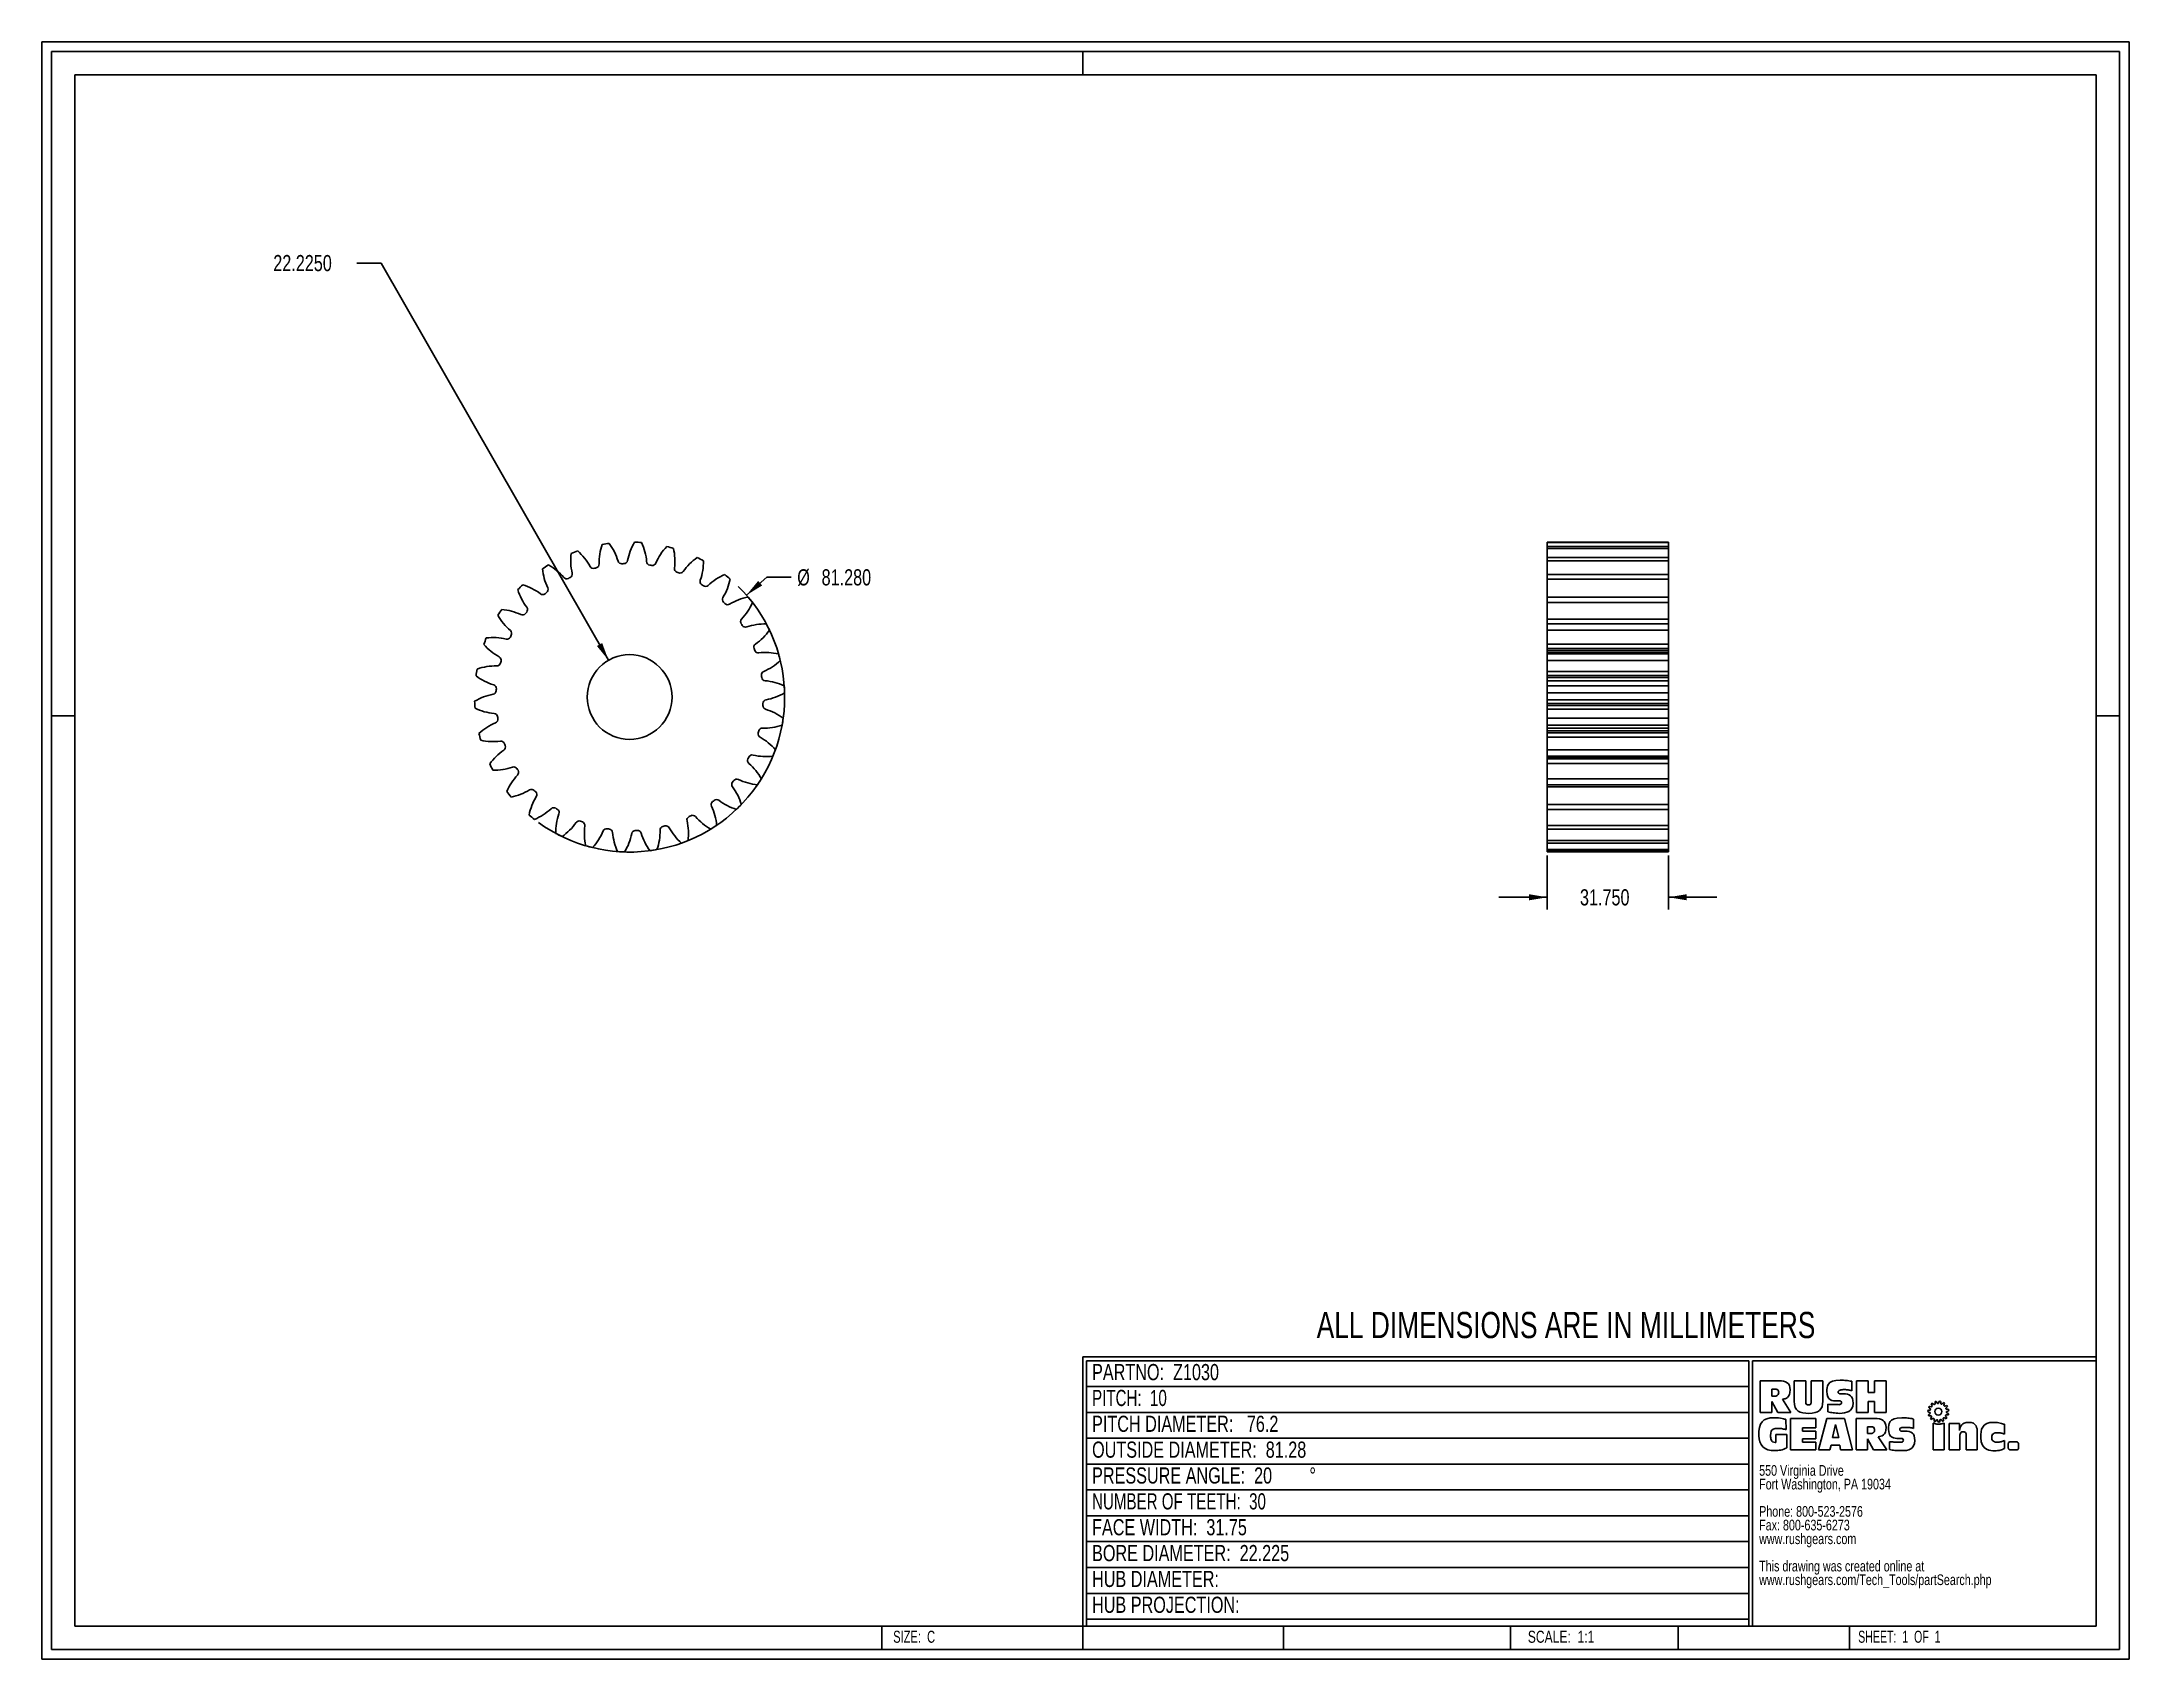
# Model space of a CAD drawing. Extents: x 6 to 553, y 4 to 428.
import ezdxf

# ---------------------------------------------------------------- set-up
doc = ezdxf.new("R2010")
doc.units = 0
doc.layers.get('0').update_dxf_attribs({"linetype": 'CONTINUOUS'})
doc.layers.add('TITLEBLOCK', color=250, linetype='CONTINUOUS')
doc.styles.add('SLDTEXTSTYLE0', font='TXT', dxfattribs={"width": 0.75})
doc.styles.add('SLDTEXTSTYLE1', font='TXT', dxfattribs={"width": 0.65625})
doc.styles.add('SLDTEXTSTYLE2', font='TXT', dxfattribs={"width": 0.6875})
doc.styles.add('SLDTEXTSTYLE3', font='TXT', dxfattribs={"width": 0.7})
doc.dimstyles.new('SLDDIMSTYLE0', dxfattribs={"dimtxt": 4.233333, "dimasz": 4.7625, "dimexe": 0, "dimexo": 0.0625, "dimgap": 1.058333, "dimtad": 0, "dimtih": 1, "dimtoh": 1, "dimdec": 4, "dimrnd": 1e-09, "dimzin": 4, "dimtxsty": 'SLDTEXTSTYLE0', "dimsah": 1, "dimcen": 0, "dimazin": 3, "dimtfac": 1, "dimtdec": 3, "dimtofl": 0, "dimtmove": 0, "dimatfit": 3, "dimtolj": 1, "dimtzin": 12})
doc.dimstyles.new('SLDDIMSTYLE1', dxfattribs={"dimtxt": 4.233333, "dimasz": 4.7625, "dimexe": 0, "dimexo": 0.0625, "dimgap": 1.058333, "dimtad": 0, "dimtih": 1, "dimtoh": 1, "dimdec": 3, "dimrnd": 1e-09, "dimzin": 4, "dimtxsty": 'SLDTEXTSTYLE0', "dimsah": 1, "dimcen": 0, "dimazin": 3, "dimtfac": 1, "dimtdec": 3, "dimtofl": 0, "dimtmove": 0, "dimatfit": 3, "dimtolj": 1, "dimtzin": 12})
doc.dimstyles.new('SLDDIMSTYLE2', dxfattribs={"dimtxt": 4.233333, "dimasz": 4.7625, "dimexe": 0, "dimexo": 0.0625, "dimgap": 1.058333, "dimtad": 0, "dimtih": 1, "dimtoh": 1, "dimdec": 3, "dimrnd": 1e-09, "dimzin": 4, "dimtxsty": 'SLDTEXTSTYLE0', "dimsah": 1, "dimcen": 0.09, "dimazin": 3, "dimtfac": 1, "dimtdec": 3, "dimtmove": 0, "dimatfit": 3, "dimtolj": 1, "dimtzin": 12})

msp = doc.modelspace()

# ---------------------------------------------------------------- texts
at = {"color": 7, "linetype": 'CONTINUOUS', "attachment_point": 1}
for s, insert, char_height, style in [('ALL DIMENSIONS ARE IN MILLIMETERS', (340.00946, 94.9446), 6.8791667, 'SLDTEXTSTYLE0'), ('PARTNO:  Z1030', (281.1222, 81.28221), 4.2333333, 'SLDTEXTSTYLE0'), ('PITCH:  10', (281.1222, 74.50413), 4.233333, 'SLDTEXTSTYLE3'), ('PITCH:  10', (281.1222, 74.50413), 4.233333, 'SLDTEXTSTYLE3'), ('PITCH DIAMETER:   76.2', (281.1222, 67.72606), 4.2333333, 'SLDTEXTSTYLE0'), ('OUTSIDE DIAMETER:  81.28', (281.1222, 60.94798), 4.2333333, 'SLDTEXTSTYLE0'), ('NUMBER OF TEETH:  30', (281.1222, 47.39183), 4.2333333, 'SLDTEXTSTYLE3'), ('FACE WIDTH:  31.75', (281.1222, 40.61376), 4.2333333, 'SLDTEXTSTYLE0'), ('BORE DIAMETER:  22.225', (281.1222, 33.83568), 4.2333333, 'SLDTEXTSTYLE0'), ('HUB DIAMETER:', (281.1222, 27.05761), 4.2333333, 'SLDTEXTSTYLE0'), ('HUB PROJECTION:', (281.1222, 20.27953), 4.2333333, 'SLDTEXTSTYLE0')]:
    msp.add_mtext(s, dxfattribs=dict(at, insert=insert, char_height=char_height, style=style))
at = {"layer": 'TITLEBLOCK', "attachment_point": 1}
for s, insert, char_height, style in [('SIZE:  C', (228.98515, 11.36418), 3.162298, 'SLDTEXTSTYLE2'), ('SCALE:  1:1', (395.35528, 11.36418), 3.1622981, 'SLDTEXTSTYLE0'), ('SHEET:  1  OF  1', (481.9697, 11.36418), 3.1622981, 'SLDTEXTSTYLE1')]:
    msp.add_mtext(s, dxfattribs=dict(at, insert=insert, char_height=char_height, style=style))

# ---------------------------------------------------------------- blocks, each defined once
blk = doc.blocks.new('SW_NOTE_0')
at = {"layer": 'TITLEBLOCK', "color": 0, "char_height": 2.8031, "attachment_point": 1, "style": 'SLDTEXTSTYLE0'}
for s, insert in [('550 Virginia Drive', (0, 3.61)), ('Fort Washington, PA 19034', (0, 0.03)), ('Phone: 800-523-2576', (0, -7.13)), ('Fax: 800-635-6273', (0, -10.71)), ('www.rushgears.com', (0, -14.3)), ('This drawing was created online at', (0, -21.46)), ('www.rushgears.com/Tech_Tools/partSearch.php', (0, -25.04))]:
    blk.add_mtext(s, dxfattribs=dict(at, insert=insert))
blk = doc.blocks.new('SW_NOTE_1')
at = {"color": 0, "linetype": 'CONTINUOUS', "attachment_point": 1, "style": 'SLDTEXTSTYLE0'}
for s, insert, char_height in [('PRESSURE ANGLE:  20', (0, 5.46), 4.2333), ('%%d', (56.98, 5.46), 4.233)]:
    blk.add_mtext(s, dxfattribs=dict(at, insert=insert, char_height=char_height))
blk = doc.blocks.new('_D')
at = {"color": 7, "linetype": 'CONTINUOUS'}
for p, q in [((94.73, 369.91), (88.38, 369.91)), ((154.36, 265.77), (94.73, 369.91))]:
    blk.add_line(p, q, dxfattribs=at)
blk.add_solid([(154.36, 265.77), (152.69, 270.3), (151.31, 269.51)], dxfattribs=at)
at = {"color": 7, "linetype": 'CONTINUOUS', "insert": (66.47, 372.01), "char_height": 4.233, "attachment_point": 1, "style": 'SLDTEXTSTYLE0'}
blk.add_mtext('22.2250', dxfattribs=at)
blk = doc.blocks.new('_D_1')
at = {"color": 7, "linetype": 'CONTINUOUS'}
for p, q in [((190.52, 282.84), (195.9, 287.53)), ((195.9, 287.53), (202.25, 287.53))]:
    blk.add_line(p, q, dxfattribs=at)
blk.add_arc((159.89, 256.13), 40.64, 233.9392, 45.5583, dxfattribs=at)
blk.add_solid([(190.52, 282.84), (194.63, 285.37), (193.58, 286.57)], dxfattribs=at)
at = {"color": 7, "linetype": 'CONTINUOUS', "char_height": 4.233, "attachment_point": 1, "style": 'SLDTEXTSTYLE0'}
for s, insert in [('%%c', (203.83, 289.63)), ('81.280', (210.22, 289.63))]:
    blk.add_mtext(s, dxfattribs=dict(at, insert=insert))
blk = doc.blocks.new('_D_2')
at = {"color": 7, "linetype": 'CONTINUOUS'}
for p, q in [((400.47, 214.57), (400.47, 200.47)), ((432.22, 214.57), (432.22, 200.47)), ((400.47, 203.64), (387.77, 203.64)), ((432.22, 203.64), (444.92, 203.64))]:
    blk.add_line(p, q, dxfattribs=at)
for points in [[(400.47, 203.64), (395.71, 204.43), (395.71, 202.85)], [(432.22, 203.64), (436.98, 202.85), (436.98, 204.43)]]:
    blk.add_solid(points, dxfattribs=at)
at = {"color": 7, "linetype": 'CONTINUOUS', "insert": (409.03, 205.74), "char_height": 4.233, "attachment_point": 1, "style": 'SLDTEXTSTYLE0'}
blk.add_mtext('31.750', dxfattribs=at)

# ---------------------------------------------------------------- dimensions: what is measured, and where the dimension line sits
at = {"color": 7, "linetype": 'CONTINUOUS'}
dim = msp.add_diameter_dim_2p(p1=(165.40871, 246.48411), p2=(154.36458, 265.77083), dimstyle='SLDDIMSTYLE0', override={"dimpost": '<>'}, dxfattribs=at)
dim.commit()
dim.dimension.update_dxf_attribs({"geometry": '_D', "text_midpoint": (76.62942, 369.91349), "dimtype": 163})
dim = msp.add_diameter_dim_2p(p1=(129.25771, 229.41646), p2=(190.51558, 282.83848), dimstyle='SLDDIMSTYLE1', dxfattribs=at)
dim.commit()
dim.dimension.update_dxf_attribs({"geometry": '_D_1', "text_midpoint": (215.62399, 287.53075), "dimtype": 163})
dim = msp.add_linear_dim(base=(400.46944, 203.6412), p1=(432.21944, 215.8422), p2=(400.46944, 215.8422), dimstyle='SLDDIMSTYLE2', dxfattribs=at)
dim.commit()
dim.dimension.update_dxf_attribs({"geometry": '_D_2', "text_midpoint": (417.62639, 203.6412), "dimtype": 160})

# ---------------------------------------------------------------- linework, layer by layer
at = {"color": 7, "linetype": 'CONTINUOUS'}
for p, q in [((400.46944, 296.74627), (432.21944, 296.74627)), ((400.46944, 296.64637), (400.46944, 296.74627)), ((432.21944, 296.64637), (400.46944, 296.64637)), ((400.46944, 296.64637), (400.46944, 295.58577)), ((400.46944, 295.58577), (432.21944, 295.58577)), ((400.46944, 295.10912), (400.46944, 295.58577)), ((432.21944, 296.64637), (432.21944, 296.74627)), ((432.21944, 295.58577), (432.21944, 296.64637)), ((432.21944, 295.10912), (432.21944, 295.58577)), ((432.21944, 295.10912), (400.46944, 295.10912)), ((400.46944, 295.10912), (400.46944, 292.70075)), ((400.46944, 292.70075), (432.21944, 292.70075)), ((400.46944, 291.8682), (400.46944, 292.70075)), ((432.21944, 291.8682), (400.46944, 291.8682)), ((400.46944, 291.8682), (400.46944, 288.2173)), ((432.21944, 292.70075), (432.21944, 295.10912)), ((432.21944, 291.8682), (432.21944, 292.70075)), ((432.21944, 288.2173), (432.21944, 291.8682)), ((400.46944, 288.2173), (432.21944, 288.2173)), ((400.46944, 287.06523), (400.46944, 288.2173)), ((432.21944, 287.06523), (400.46944, 287.06523)), ((400.46944, 287.06523), (400.46944, 282.33137)), ((432.21944, 287.06523), (432.21944, 288.2173)), ((432.21944, 282.33137), (432.21944, 287.06523)), ((400.46944, 282.33137), (432.21944, 282.33137)), ((400.46944, 280.91013), (400.46944, 282.33137)), ((432.21944, 280.91013), (400.46944, 280.91013)), ((400.46944, 280.91013), (400.46944, 276.57152)), ((432.21944, 280.91013), (432.21944, 282.33137)), ((432.21944, 276.57152), (432.21944, 280.91013)), ((400.46944, 276.57152), (432.21944, 276.57152)), ((400.46944, 276.57152), (400.46944, 275.33775)), ((400.46944, 275.33775), (432.21944, 275.33775)), ((432.21944, 275.30359), (400.46944, 275.30359)), ((400.46944, 275.30359), (400.46944, 275.30021)), ((400.46944, 275.30021), (432.21944, 275.30021)), ((400.46944, 273.67191), (400.46944, 275.30021)), ((432.21944, 273.67191), (400.46944, 273.67191)), ((400.46944, 273.67191), (400.46944, 270.01892)), ((432.21944, 276.57152), (432.21944, 275.33775)), ((432.21944, 275.30359), (432.21944, 275.30021)), ((432.21944, 273.67191), (432.21944, 275.30021)), ((432.21944, 270.01892), (432.21944, 273.67191)), ((400.46944, 270.01892), (432.21944, 270.01892)), ((400.46944, 270.01892), (400.46944, 268.83481)), ((400.46944, 268.83481), (432.21944, 268.83481)), ((400.46944, 268.83481), (400.46944, 268.34914)), ((400.46944, 268.34914), (432.21944, 268.34914)), ((400.46944, 268.34914), (400.46944, 267.82059)), ((432.21944, 270.01892), (432.21944, 268.83481)), ((432.21944, 268.83481), (432.21944, 268.34914)), ((432.21944, 268.34914), (432.21944, 267.82059)), ((432.21944, 267.82059), (400.46944, 267.82059)), ((400.46944, 267.82059), (400.46944, 267.4311)), ((400.46944, 267.4311), (432.21944, 267.4311)), ((400.46944, 265.66691), (400.46944, 267.4311)), ((432.21944, 265.66691), (400.46944, 265.66691)), ((400.46944, 265.66691), (400.46944, 262.8592)), ((400.46944, 262.8592), (432.21944, 262.8592)), ((400.46944, 262.8592), (400.46944, 261.7765)), ((432.21944, 267.82059), (432.21944, 267.4311)), ((432.21944, 265.66691), (432.21944, 267.4311)), ((432.21944, 262.8592), (432.21944, 265.66691)), ((432.21944, 262.8592), (432.21944, 261.7765)), ((400.46944, 261.7765), (432.21944, 261.7765)), ((400.46944, 261.7765), (400.46944, 261.26296)), ((400.46944, 261.26296), (432.21944, 261.26296)), ((400.46944, 261.26296), (400.46944, 260.41481)), ((400.46944, 260.41481), (432.21944, 260.41481)), ((400.46944, 260.41481), (400.46944, 259.06798)), ((400.46944, 259.06798), (432.21944, 259.06798)), ((400.46944, 257.245), (400.46944, 259.06798)), ((400.46944, 257.245), (400.46944, 255.40527)), ((432.21944, 257.245), (400.46944, 257.245)), ((432.21944, 261.7765), (432.21944, 261.26296)), ((432.21944, 261.26296), (432.21944, 260.41481)), ((432.21944, 260.41481), (432.21944, 259.06798)), ((432.21944, 257.245), (432.21944, 259.06798)), ((432.21944, 255.40527), (432.21944, 257.245)), ((400.46944, 255.40527), (432.21944, 255.40527)), ((400.46944, 255.40527), (400.46944, 254.47131)), ((400.46944, 254.47131), (432.21944, 254.47131)), ((400.46944, 254.47131), (400.46944, 253.95234)), ((400.46944, 253.95234), (432.21944, 253.95234)), ((400.46944, 253.95234), (400.46944, 252.93505)), ((400.46944, 252.93505), (432.21944, 252.93505)), ((400.46944, 252.93505), (400.46944, 250.57634)), ((432.21944, 255.40527), (432.21944, 254.47131)), ((432.21944, 254.47131), (432.21944, 253.95234)), ((432.21944, 253.95234), (432.21944, 252.93505)), ((432.21944, 252.93505), (432.21944, 250.57634)), ((400.46944, 250.57634), (432.21944, 250.57634)), ((400.46944, 248.77424), (400.46944, 250.57634)), ((432.21944, 248.77424), (400.46944, 248.77424)), ((400.46944, 248.77424), (400.46944, 247.9785)), ((400.46944, 247.9785), (432.21944, 247.9785)), ((400.46944, 247.9785), (400.46944, 247.23849)), ((400.46944, 247.23849), (432.21944, 247.23849)), ((400.46944, 247.23849), (400.46944, 246.73678)), ((400.46944, 246.73678), (432.21944, 246.73678)), ((400.46944, 246.73678), (400.46944, 245.59482)), ((432.21944, 248.77424), (432.21944, 250.57634)), ((432.21944, 247.9785), (432.21944, 248.77424)), ((432.21944, 247.9785), (432.21944, 247.23849)), ((432.21944, 247.23849), (432.21944, 246.73678)), ((432.21944, 246.73678), (432.21944, 245.59482)), ((400.46944, 245.59482), (432.21944, 245.59482)), ((400.46944, 245.59482), (400.46944, 242.32731)), ((400.46944, 242.32731), (432.21944, 242.32731)), ((400.46944, 240.62485), (400.46944, 242.32731)), ((432.21944, 245.59482), (432.21944, 242.32731)), ((432.21944, 240.62485), (432.21944, 242.32731)), ((432.21944, 240.62485), (400.46944, 240.62485)), ((400.46944, 240.62485), (400.46944, 240.51686)), ((400.46944, 240.51686), (432.21944, 240.51686)), ((400.46944, 240.51686), (400.46944, 240.39416)), ((400.46944, 240.39416), (432.21944, 240.39416)), ((400.46944, 240.39416), (400.46944, 239.93163)), ((400.46944, 239.93163), (432.21944, 239.93163)), ((400.46944, 239.93163), (400.46944, 238.71491)), ((400.46944, 238.71491), (432.21944, 238.71491)), ((400.46944, 238.71491), (400.46944, 234.68141)), ((432.21944, 240.51686), (432.21944, 240.62485)), ((432.21944, 240.51686), (432.21944, 240.39416)), ((432.21944, 240.39416), (432.21944, 239.93163)), ((432.21944, 239.93163), (432.21944, 238.71491)), ((432.21944, 238.71491), (432.21944, 234.68141)), ((400.46944, 234.68141), (432.21944, 234.68141)), ((400.46944, 233.15301), (400.46944, 234.68141)), ((432.21944, 233.15301), (400.46944, 233.15301)), ((400.46944, 233.15301), (400.46944, 232.59602)), ((400.46944, 232.59602), (432.21944, 232.59602)), ((400.46944, 232.59602), (400.46944, 227.97281)), ((432.21944, 233.15301), (432.21944, 234.68141)), ((432.21944, 233.15301), (432.21944, 232.59602)), ((432.21944, 232.59602), (432.21944, 227.97281)), ((400.46944, 227.97281), (432.21944, 227.97281)), ((400.46944, 226.68525), (400.46944, 227.97281)), ((432.21944, 226.68525), (400.46944, 226.68525)), ((400.46944, 226.68525), (400.46944, 222.4947)), ((432.21944, 226.68525), (432.21944, 227.97281)), ((432.21944, 226.68525), (432.21944, 222.4947)), ((400.46944, 222.4947), (432.21944, 222.4947)), ((400.46944, 221.50427), (400.46944, 222.4947)), ((432.21944, 221.50427), (400.46944, 221.50427)), ((400.46944, 221.50427), (400.46944, 218.48651)), ((432.21944, 221.50427), (432.21944, 222.4947)), ((432.21944, 221.50427), (432.21944, 218.48651)), ((400.46944, 218.48651), (432.21944, 218.48651)), ((400.46944, 217.83648), (400.46944, 218.48651)), ((432.21944, 217.83648), (400.46944, 217.83648)), ((400.46944, 217.83648), (400.46944, 216.1234)), ((400.46944, 216.1234), (432.21944, 216.1234)), ((400.46944, 215.8422), (400.46944, 216.1234)), ((432.21944, 215.8422), (400.46944, 215.8422)), ((400.46944, 215.8422), (400.46944, 215.50867)), ((400.46944, 215.50867), (432.21944, 215.50867)), ((432.21944, 217.83648), (432.21944, 218.48651)), ((432.21944, 217.83648), (432.21944, 216.1234)), ((432.21944, 215.8422), (432.21944, 216.1234)), ((432.21944, 215.8422), (432.21944, 215.50867))]:
    msp.add_line(p, q, dxfattribs=at)
at = {"color": 250, "linetype": 'CONTINUOUS'}
for p, q in [((278.6926, 83.12648), (278.6926, 12.58446)), ((279.66406, 82.15502), (279.66406, 12.58446)), ((453.3178, 75.37695), (279.66406, 75.37695)), ((453.3178, 68.59887), (279.66406, 68.59887)), ((453.3178, 61.8208), (279.66406, 61.8208)), ((453.3178, 55.04272), (279.66406, 55.04272)), ((453.3178, 48.26465), (279.66406, 48.26465)), ((453.3178, 41.48657), (279.66406, 41.48657)), ((453.3178, 34.7085), (279.66406, 34.7085)), ((453.3178, 27.93042), (279.66406, 27.93042)), ((453.3178, 21.15235), (279.66406, 21.15235)), ((453.3178, 14.37427), (279.66406, 14.37427))]:
    msp.add_line(p, q, dxfattribs=at)
at = {"color": 7, "linetype": 'CONTINUOUS'}
msp.add_circle((159.88664, 256.12747), 11.1125, dxfattribs=at)
for centre, radius, start, end in [((166.57998, 291.29852), 14.67341, 160.769338, 181.1276831), ((159.88664, 256.12747), 40.64, 97.5757304, 100.1492649), ((142.80327, 287.59113), 14.67341, 16.5973122, 36.9556573), ((173.74619, 289.13833), 14.67341, 148.769338, 169.1276831), ((159.88664, 256.12747), 40.64, 85.5757304, 88.1492649), ((149.71824, 290.45541), 14.67341, 4.5973122, 24.9556573), ((180.30667, 285.5354), 14.67341, 136.769338, 157.1276831), ((159.88664, 256.12747), 40.64, 73.5757304, 76.1492649), ((159.88664, 256.12747), 40.64, 121.5757304, 124.1492649), ((131.48278, 277.92252), 14.67341, 40.5973122, 60.9556573), ((159.12124, 291.92157), 14.67341, 172.769338, 193.1276831), ((159.88664, 256.12747), 40.64, 109.5757304, 112.1492649), ((136.63492, 283.35174), 14.67341, 28.5973122, 48.9556573), ((150.3947, 290.85298), 0.99822, 208.5973122, 285.2879065), ((150.91138, 290.9901), 0.99822, 284.4370888, 1.1276831), ((157.82196, 292.06763), 0.99822, 196.5973122, 273.2879065), ((159.88664, 256.12747), 35.0012, 92.4370888, 93.2879065), ((158.35586, 292.09433), 0.99822, 272.4370888, 349.1276831), ((165.33946, 291.71152), 0.99822, 184.5973122, 261.2879065), ((159.88664, 256.12747), 35.0012, 80.4370888, 81.2879065), ((165.86724, 291.62663), 0.99822, 260.4370888, 337.1276831), ((157.07763, 291.81939), 14.67341, 352.5973122, 12.9556573), ((185.9747, 280.6472), 14.67341, 124.769338, 145.1276831), ((159.88664, 256.12747), 40.64, 61.5757304, 64.1492649), ((164.55978, 291.62346), 14.67341, 340.5973122, 0.9556573), ((159.88664, 256.12747), 40.64, 133.5757304, 136.1492649), ((127.57203, 271.54075), 14.67341, 52.5973122, 72.9556573), ((151.69595, 290.98025), 14.67341, 184.769338, 205.1276831), ((137.50743, 284.3255), 0.99822, 308.4370888, 25.1276831), ((143.38228, 288.12066), 0.99822, 220.5973122, 297.2879065), ((159.88664, 256.12747), 35.0012, 116.4370888, 117.2879065), ((143.85917, 288.3622), 0.99822, 296.4370888, 13.1276831), ((159.88664, 256.12747), 35.0012, 104.4370888, 105.2879065), ((172.61864, 289.80022), 0.99822, 172.5973122, 249.2879065), ((159.88664, 256.12747), 35.0012, 68.4370888, 69.2879065), ((173.11725, 289.60745), 0.99822, 248.4370888, 325.1276831), ((179.34138, 286.41726), 0.99822, 160.5973122, 237.2879065), ((159.88664, 256.12747), 35.0012, 56.4370888, 57.2879065), ((179.78901, 286.12504), 0.99822, 236.4370888, 313.1276831), ((190.50255, 274.68738), 14.67341, 112.769338, 133.1276831), ((171.83769, 289.87619), 14.67341, 328.5973122, 348.9556573), ((159.88664, 256.12747), 40.64, 49.5757304, 52.1492649), ((159.88664, 256.12747), 40.64, 145.5757304, 148.1492649), ((125.07358, 264.48535), 14.67341, 64.5973122, 84.9556573), ((144.62864, 288.51569), 14.67341, 196.769338, 217.1276831), ((132.13377, 279.0564), 0.99822, 320.4370888, 37.1276831), ((137.09118, 283.99008), 0.99822, 232.5973122, 309.2879065), ((159.88664, 256.12747), 35.0012, 128.4370888, 129.2879065), ((185.21385, 281.71049), 0.99822, 148.5973122, 225.2879065), ((159.88664, 256.12747), 35.0012, 44.4370888, 45.2879065), ((185.59094, 281.33159), 0.99822, 224.4370888, 301.1276831), ((193.69234, 267.9164), 14.67341, 100.769338, 121.1276831), ((178.59329, 286.65394), 14.67341, 316.5973122, 336.9556573), ((159.88664, 256.12747), 40.64, 37.5757304, 40.1492649), ((138.22817, 284.63562), 14.67341, 208.769338, 229.1276831), ((131.79635, 278.64177), 0.99822, 244.5973122, 321.2879065), ((159.88664, 256.12747), 35.0012, 140.4370888, 141.2879065), ((189.9794, 275.88562), 0.99822, 136.5973122, 213.2879065), ((159.88664, 256.12747), 35.0012, 32.4370888, 33.2879065), ((190.26947, 275.43659), 0.99822, 212.4370888, 289.1276831), ((195.40466, 260.63018), 14.67341, 88.769338, 109.1276831), ((184.53131, 282.09753), 14.67341, 304.5973122, 324.9556573), ((159.88664, 256.12747), 40.64, 25.5757304, 28.1492649), ((159.88664, 256.12747), 40.64, 157.5757304, 160.1492649), ((132.77429, 279.5096), 14.67341, 220.769338, 241.1276831), ((124.09662, 257.06466), 14.67341, 76.5973122, 96.9556573), ((127.72921, 272.30948), 0.99822, 256.5973122, 333.2879065), ((159.88664, 256.12747), 35.0012, 152.4370888, 153.2879065), ((127.97304, 272.7852), 0.99822, 332.4370888, 49.1276831), ((193.42975, 269.19722), 0.99822, 124.5973122, 201.2879065), ((159.88664, 256.12747), 35.0012, 20.4370888, 21.2879065), ((193.62012, 268.6977), 0.99822, 200.4370888, 277.1276831), ((159.88664, 256.12747), 40.64, 169.5757304, 172.1492649), ((124.68387, 249.60302), 14.67341, 88.5973122, 108.9556573), ((125.0675, 265.26996), 0.99822, 268.5973122, 345.2879065), ((125.20709, 265.78598), 0.99822, 344.4370888, 61.1276831), ((159.88664, 256.12747), 35.0012, 164.4370888, 165.2879065), ((195.56467, 253.14717), 14.67341, 76.769338, 97.1276831), ((195.4141, 261.93761), 0.99822, 112.5973122, 189.2879065), ((189.39225, 276.40611), 14.67341, 292.5973122, 312.9556573), ((159.88664, 256.12747), 40.64, 13.5757304, 16.1492649), ((128.50534, 273.36166), 14.67341, 232.769338, 253.1276831), ((123.92755, 257.83086), 0.99822, 280.5973122, 357.2879065), ((123.95681, 258.36463), 0.99822, 356.4370888, 73.1276831), ((159.88664, 256.12747), 35.0012, 176.4370888, 177.2879065), ((159.88664, 256.12747), 35.0012, 8.4370888, 9.2879065), ((195.49646, 261.40942), 0.99822, 188.4370888, 265.1276831), ((194.16538, 245.79442), 14.67341, 64.769338, 85.1276831), ((192.96365, 269.82841), 14.67341, 280.5973122, 300.9556573), ((159.88664, 256.12747), 40.64, 1.5757304, 4.1492649), ((126.80964, 242.42653), 14.67341, 100.5973122, 120.9556573), ((159.88664, 256.12747), 40.64, 181.5757304, 184.1492649), ((125.6079, 266.46051), 14.67341, 244.769338, 265.1276831), ((124.27683, 250.84551), 0.99822, 8.4370888, 85.1276831), ((195.81648, 253.8903), 0.99822, 176.4370888, 253.1276831), ((159.88664, 256.12747), 35.0012, 356.4370888, 357.2879065), ((195.84574, 254.42407), 0.99822, 100.5973122, 177.2879065), ((191.26795, 238.89327), 14.67341, 52.769338, 73.1276831), ((130.38104, 235.84883), 14.67341, 112.5973122, 132.9556573), ((159.88664, 256.12747), 40.64, 193.5757304, 196.1492649), ((124.35918, 250.31732), 0.99822, 292.5973122, 9.2879065), ((159.88664, 256.12747), 35.0012, 188.4370888, 189.2879065), ((194.5662, 246.46896), 0.99822, 164.4370888, 241.1276831), ((159.88664, 256.12747), 35.0012, 344.4370888, 345.2879065), ((194.70579, 246.98498), 0.99822, 88.5973122, 165.2879065), ((195.08942, 262.65192), 14.67341, 268.5973122, 288.9556573), ((159.88664, 256.12747), 40.64, 349.5757304, 352.1492649), ((124.20862, 259.10776), 14.67341, 256.769338, 277.1276831), ((135.24197, 230.15741), 14.67341, 124.5973122, 144.9556573), ((126.15317, 243.55724), 0.99822, 20.4370888, 97.1276831), ((126.34354, 243.05771), 0.99822, 304.5973122, 21.2879065), ((159.88664, 256.12747), 35.0012, 200.4370888, 201.2879065), ((192.04408, 239.94546), 0.99822, 76.5973122, 153.2879065), ((195.67666, 255.19027), 14.67341, 256.5973122, 276.9556573), ((186.999, 232.74534), 14.67341, 40.769338, 61.1276831), ((159.88664, 256.12747), 40.64, 337.5757304, 340.1492649), ((159.88664, 256.12747), 40.64, 205.5757304, 208.1492649), ((124.36863, 251.62476), 14.67341, 268.769338, 289.1276831), ((141.18, 225.601), 14.67341, 136.5973122, 156.9556573), ((129.50382, 236.81834), 0.99822, 32.4370888, 109.1276831), ((159.88664, 256.12747), 35.0012, 212.4370888, 213.2879065), ((129.79389, 236.36932), 0.99822, 316.5973122, 33.2879065), ((191.80025, 239.46973), 0.99822, 152.4370888, 229.1276831), ((159.88664, 256.12747), 35.0012, 332.4370888, 333.2879065), ((181.54512, 227.61932), 14.67341, 28.769338, 49.1276831), ((159.88664, 256.12747), 40.64, 217.5757304, 220.1492649), ((126.08095, 244.33854), 14.67341, 280.769338, 301.1276831), ((147.93559, 222.37875), 14.67341, 148.5973122, 168.9556573), ((134.18235, 230.92335), 0.99822, 44.4370888, 121.1276831), ((159.88664, 256.12747), 35.0012, 224.4370888, 225.2879065), ((134.55944, 230.54444), 0.99822, 328.5973122, 45.2879065), ((187.63952, 233.19853), 0.99822, 140.4370888, 217.1276831), ((175.14465, 223.73924), 14.67341, 16.769338, 37.1276831), ((159.88664, 256.12747), 35.0012, 320.4370888, 321.2879065), ((187.97693, 233.61317), 0.99822, 64.5973122, 141.2879065), ((194.69971, 247.76959), 14.67341, 244.5973122, 264.9556573), ((159.88664, 256.12747), 40.64, 325.5757304, 328.1492649), ((159.88664, 256.12747), 40.64, 229.5757304, 232.1492649), ((129.27074, 237.56756), 14.67341, 292.769338, 313.1276831), ((139.98428, 226.1299), 0.99822, 56.4370888, 133.1276831), ((159.88664, 256.12747), 35.0012, 236.4370888, 237.2879065), ((155.21351, 220.63147), 14.67341, 160.5973122, 180.9556573), ((140.43191, 225.83767), 0.99822, 340.5973122, 57.2879065), ((175.91412, 223.89273), 0.99822, 116.4370888, 193.1276831), ((159.88664, 256.12747), 35.0012, 296.4370888, 297.2879065), ((176.39101, 224.13428), 0.99822, 40.5973122, 117.2879065), ((188.29051, 234.33242), 14.67341, 220.5973122, 240.9556573), ((182.26586, 227.92944), 0.99822, 128.4370888, 205.1276831), ((168.07733, 221.27468), 14.67341, 4.769338, 25.1276831), ((159.88664, 256.12747), 35.0012, 308.4370888, 309.2879065), ((182.68211, 228.26486), 0.99822, 52.5973122, 129.2879065), ((192.20126, 240.71419), 14.67341, 232.5973122, 252.9556573), ((159.88664, 256.12747), 40.64, 313.5757304, 316.1492649), ((159.88664, 256.12747), 40.64, 241.5757304, 244.1492649), ((133.79859, 231.60773), 14.67341, 304.769338, 325.1276831), ((146.65604, 222.64748), 0.99822, 68.4370888, 145.1276831), ((159.88664, 256.12747), 35.0012, 248.4370888, 249.2879065), ((147.15465, 222.45471), 0.99822, 352.5973122, 69.2879065), ((162.69566, 220.43555), 14.67341, 172.5973122, 192.9556573), ((139.46662, 226.71954), 14.67341, 316.769338, 337.1276831), ((153.90604, 220.6283), 0.99822, 80.4370888, 157.1276831), ((159.88664, 256.12747), 35.0012, 260.4370888, 261.2879065), ((154.43383, 220.54341), 0.99822, 4.5973122, 81.2879065), ((170.05504, 221.79953), 14.67341, 184.5973122, 204.9556573), ((146.0271, 223.11661), 14.67341, 328.769338, 349.1276831), ((161.41743, 220.16061), 0.99822, 92.4370888, 169.1276831), ((159.88664, 256.12747), 35.0012, 272.4370888, 273.2879065), ((161.95133, 220.18731), 0.99822, 16.5973122, 93.2879065), ((176.97002, 224.6638), 14.67341, 196.5973122, 216.9556573), ((153.19331, 220.95641), 14.67341, 340.769338, 1.1276831), ((168.86191, 221.26484), 0.99822, 104.4370888, 181.1276831), ((159.88664, 256.12747), 35.0012, 284.4370888, 285.2879065), ((169.37859, 221.40196), 0.99822, 28.5973122, 105.2879065), ((183.13837, 228.90319), 14.67341, 208.5973122, 228.9556573), ((160.65205, 220.33336), 14.67341, 352.769338, 13.1276831), ((159.88664, 256.12747), 40.64, 301.5757304, 304.1492649), ((159.88664, 256.12747), 40.64, 253.5757304, 256.1492649), ((159.88664, 256.12747), 40.64, 265.5757304, 268.1492649), ((159.88664, 256.12747), 40.64, 277.5757304, 280.1492649), ((159.88664, 256.12747), 40.64, 289.5757304, 292.1492649)]:
    msp.add_arc(centre, radius, start, end, dxfattribs=at)
at = {"layer": 'TITLEBLOCK'}
for p, q in [((5.77262, 427.91661), (553.02738, 427.91661)), ((5.77262, 3.88339), (5.77262, 427.91661)), ((553.02738, 427.91661), (553.02738, 3.88339)), ((8.31262, 6.42339), (8.31262, 425.37661)), ((8.31262, 425.37661), (550.48738, 425.37661)), ((278.6926, 419.21554), (278.6926, 425.37661)), ((550.48738, 425.37661), (550.48738, 6.42339)), ((14.47369, 12.58446), (14.47369, 419.21554)), ((14.47369, 419.21554), (544.32631, 419.21554)), ((544.32631, 419.21554), (544.32631, 12.58446)), ((8.31262, 251.17101), (14.47369, 251.17101)), ((544.32631, 251.17101), (550.48738, 251.17101)), ((544.32631, 83.12648), (278.6926, 83.12648)), ((453.3178, 82.15502), (279.66406, 82.15502)), ((453.3178, 12.58446), (453.3178, 82.15502)), ((454.28926, 12.58446), (454.28926, 82.15502)), ((544.32631, 82.15502), (454.28926, 82.15502)), ((461.20088, 76.83679), (456.28272, 76.83679)), ((456.28272, 76.83679), (456.28272, 68.6092)), ((461.84438, 76.83679), (461.20088, 76.83679)), ((462.41893, 76.74486), (461.84438, 76.83679)), ((462.92454, 76.60697), (462.41893, 76.74486)), ((468.2334, 76.83679), (465.22275, 76.83679)), ((465.22275, 76.83679), (465.22275, 71.55091)), ((468.2334, 71.39004), (468.2334, 76.83679)), ((472.71491, 76.83679), (469.65829, 76.83679)), ((469.65829, 76.83679), (469.65829, 71.55091)), ((472.71491, 71.50495), (472.71491, 76.83679)), ((475.21995, 76.74486), (474.57646, 76.42311)), ((476.07029, 76.9517), (475.21995, 76.74486)), ((477.24238, 77.02065), (476.07029, 76.9517)), ((477.67904, 77.02065), (477.24238, 77.02065)), ((478.09271, 77.02065), (477.67904, 77.02065)), ((478.43745, 76.99766), (478.09271, 77.02065)), ((478.80516, 76.9517), (478.43745, 76.99766)), ((479.12691, 76.92872), (478.80516, 76.9517)), ((479.49462, 76.88275), (479.12691, 76.92872)), ((479.86233, 76.81381), (479.49462, 76.88275)), ((480.29899, 76.74486), (479.86233, 76.81381)), ((480.29899, 74.28578), (480.29899, 76.74486)), ((484.55068, 76.83679), (481.49406, 76.83679)), ((481.49406, 76.83679), (481.49406, 68.6092)), ((484.55068, 73.84912), (484.55068, 76.83679)), ((489.30797, 76.83679), (486.25135, 76.83679)), ((486.25135, 76.83679), (486.25135, 73.84912)), ((489.30797, 68.6092), (489.30797, 76.83679)), ((459.29337, 74.65349), (460.25862, 74.65349)), ((459.29337, 72.86089), (459.29337, 74.65349)), ((460.21265, 72.86089), (459.29337, 72.86089)), ((459.29337, 68.6092), (459.29337, 71.436)), ((459.29337, 71.436), (460.9251, 68.6092)), ((460.25862, 72.88387), (460.21265, 72.86089)), ((460.25862, 74.65349), (460.44247, 74.65349)), ((460.39651, 72.88387), (460.25862, 72.88387)), ((460.5344, 72.92984), (460.39651, 72.88387)), ((460.44247, 74.65349), (460.60335, 74.63051)), ((460.71826, 72.99878), (460.5344, 72.92984)), ((460.60335, 74.63051), (460.74124, 74.56156)), ((460.85615, 73.13667), (460.71826, 72.99878)), ((460.74124, 74.56156), (460.90212, 74.46963)), ((460.99404, 73.29755), (460.85615, 73.13667)), ((460.90212, 74.46963), (460.97106, 74.37771)), ((460.97106, 74.37771), (461.06299, 74.21683)), ((461.08597, 73.55035), (460.99404, 73.29755)), ((461.06299, 74.21683), (461.10896, 74.05596)), ((461.13194, 73.84912), (461.08597, 73.55035)), ((461.10896, 74.05596), (461.13194, 73.84912)), ((462.12017, 72.03353), (462.44192, 72.12546)), ((464.30346, 68.6092), (462.12017, 72.03353)), ((462.44192, 72.12546), (462.78665, 72.19441)), ((462.78665, 72.19441), (463.13138, 72.3323)), ((463.3612, 76.35417), (462.92454, 76.60697)), ((463.13138, 72.3323), (463.47611, 72.53914)), ((463.68295, 76.0554), (463.3612, 76.35417)), ((463.47611, 72.53914), (463.72891, 72.86089)), ((463.95873, 75.64172), (463.68295, 76.0554)), ((463.72891, 72.86089), (463.95873, 73.27457)), ((464.07364, 75.13612), (463.95873, 75.64172)), ((463.95873, 73.27457), (464.07364, 73.82614)), ((464.14259, 74.49262), (464.07364, 75.13612)), ((464.07364, 73.82614), (464.14259, 74.49262)), ((465.22275, 71.55091), (465.26871, 70.65461)), ((468.2334, 71.27513), (468.2334, 71.39004)), ((468.2334, 71.13723), (468.2334, 71.27513)), ((469.63531, 71.32109), (469.61233, 71.11425)), ((469.65829, 71.55091), (469.63531, 71.32109)), ((472.64596, 70.72356), (472.71491, 71.50495)), ((473.79506, 75.06717), (473.7491, 74.60753)), ((473.7491, 74.60753), (473.7491, 74.1249)), ((473.7491, 74.1249), (473.79506, 73.29755)), ((473.90998, 75.57277), (473.79506, 75.06717)), ((473.79506, 73.29755), (474.0019, 72.67703)), ((474.18576, 76.00943), (473.90998, 75.57277)), ((474.0019, 72.67703), (474.27769, 72.24037)), ((474.57646, 76.42311), (474.18576, 76.00943)), ((474.27769, 72.24037), (474.66838, 71.91862)), ((474.66838, 71.91862), (475.05908, 71.75775)), ((475.05908, 71.75775), (475.49574, 71.64284)), ((475.49574, 71.64284), (475.90942, 71.61986)), ((475.90942, 71.61986), (476.32309, 71.59687)), ((476.32309, 71.59687), (476.85168, 71.59687)), ((476.73677, 73.73421), (476.75975, 73.84912)), ((476.78274, 73.64228), (476.73677, 73.73421)), ((476.75975, 74.07894), (476.85168, 74.23981)), ((476.75975, 73.84912), (476.75975, 74.07894)), ((476.85168, 73.59632), (476.78274, 73.64228)), ((476.85168, 74.23981), (476.98957, 74.35472)), ((476.98957, 73.52737), (476.85168, 73.59632)), ((476.85168, 71.59687), (476.96659, 71.59687)), ((476.96659, 71.59687), (477.10448, 71.59687)), ((476.98957, 74.35472), (477.21939, 74.42367)), ((477.10448, 73.50439), (476.98957, 73.52737)), ((477.26536, 73.48141), (477.10448, 73.50439)), ((477.10448, 71.59687), (477.21939, 71.59687)), ((477.21939, 74.42367), (477.44922, 74.49262)), ((477.21939, 71.59687), (477.35729, 71.55091)), ((477.40325, 73.48141), (477.26536, 73.48141)), ((477.35729, 71.55091), (477.44922, 71.50495)), ((477.56413, 73.45842), (477.40325, 73.48141)), ((477.44922, 74.49262), (477.74798, 74.53858)), ((477.44922, 71.50495), (477.54114, 71.41302)), ((477.54114, 71.41302), (477.58711, 71.29811)), ((478.06973, 73.45842), (477.56413, 73.45842)), ((477.58711, 71.29811), (477.63307, 71.11425)), ((477.74798, 74.53858), (478.04675, 74.56156)), ((478.04675, 74.56156), (478.39148, 74.56156)), ((478.64428, 73.45842), (478.06973, 73.45842)), ((478.39148, 74.56156), (478.6213, 74.56156)), ((478.6213, 74.56156), (478.8741, 74.53858)), ((479.14989, 73.3665), (478.64428, 73.45842)), ((478.8741, 74.53858), (479.10393, 74.5156)), ((479.10393, 74.5156), (479.35673, 74.46963)), ((479.58655, 73.2286), (479.14989, 73.3665)), ((479.35673, 74.46963), (479.58655, 74.44665)), ((479.58655, 74.44665), (479.81637, 74.40069)), ((479.95426, 72.9758), (479.58655, 73.2286)), ((479.81637, 74.40069), (480.04619, 74.35472)), ((480.23005, 72.67703), (479.95426, 72.9758)), ((480.04619, 74.35472), (480.29899, 74.28578)), ((480.43689, 72.24037), (480.23005, 72.67703)), ((480.5518, 71.6888), (480.43689, 72.24037)), ((480.62074, 70.99934), (480.5518, 71.6888)), ((486.25135, 73.84912), (484.55068, 73.84912)), ((484.61963, 68.6092), (484.61963, 71.436)), ((484.61963, 71.436), (486.25135, 71.436)), ((486.25135, 71.436), (486.25135, 68.6092)), ((456.28272, 68.6092), (459.29337, 68.6092)), ((456.76534, 66.10416), (456.35166, 65.48364)), ((457.31691, 66.60976), (456.76534, 66.10416)), ((458.02936, 66.93151), (457.31691, 66.60976)), ((458.90268, 67.13835), (458.02936, 66.93151)), ((459.98283, 67.18431), (458.90268, 67.13835)), ((460.5344, 67.18431), (459.98283, 67.18431)), ((461.08597, 67.13835), (460.5344, 67.18431)), ((460.9251, 68.6092), (464.30346, 68.6092)), ((461.5686, 67.0694), (461.08597, 67.13835)), ((462.00526, 67.00046), (461.5686, 67.0694)), ((462.34999, 66.93151), (462.00526, 67.00046)), ((462.64875, 66.83958), (462.34999, 66.93151)), ((462.87858, 66.79362), (462.64875, 66.83958)), ((463.03945, 66.74766), (462.87858, 66.79362)), ((463.1084, 64.08173), (463.03945, 66.74766)), ((470.89932, 66.97748), (464.2575, 66.97748)), ((464.2575, 66.97748), (464.2575, 58.77287)), ((465.26871, 70.65461), (465.45257, 69.91918)), ((465.45257, 69.91918), (465.77432, 69.36761)), ((465.77432, 69.36761), (466.25694, 68.95394)), ((466.25694, 68.95394), (466.78553, 68.67815)), ((466.78553, 68.67815), (467.47499, 68.49429)), ((467.47499, 68.49429), (468.21042, 68.40237)), ((468.21042, 68.40237), (469.06076, 68.33342)), ((468.2334, 70.99934), (468.2334, 71.13723)), ((468.32533, 70.78484), (468.2334, 70.99934)), ((468.50919, 70.63163), (468.32533, 70.78484)), ((468.69304, 70.58566), (468.50919, 70.63163)), ((468.94585, 70.56268), (468.69304, 70.58566)), ((469.1297, 70.58566), (468.94585, 70.56268)), ((469.06076, 68.33342), (469.88811, 68.40237)), ((469.29058, 70.60865), (469.1297, 70.58566)), ((469.40549, 70.70057), (469.29058, 70.60865)), ((469.5204, 70.7925), (469.40549, 70.70057)), ((469.56636, 70.95338), (469.5204, 70.7925)), ((469.61233, 71.11425), (469.56636, 70.95338)), ((469.88811, 68.40237), (470.64652, 68.54026)), ((470.64652, 68.54026), (471.26704, 68.77008)), ((470.89932, 64.51839), (470.89932, 66.97748)), ((471.26704, 68.77008), (471.79562, 69.06885)), ((473.70314, 66.97748), (471.5658, 58.77287)), ((471.79562, 69.06885), (472.18632, 69.50551)), ((472.18632, 69.50551), (472.48509, 70.03409)), ((472.48509, 70.03409), (472.64596, 70.72356)), ((478.39148, 66.97748), (473.70314, 66.97748)), ((474.32365, 70.70057), (474.02489, 70.72356)), ((474.02489, 70.72356), (474.02489, 68.72411)), ((474.02489, 68.72411), (474.36962, 68.65517)), ((474.62242, 70.67759), (474.32365, 70.70057)), ((474.36962, 68.65517), (474.71435, 68.58622)), ((474.8982, 70.65461), (474.62242, 70.67759)), ((474.71435, 68.58622), (475.05908, 68.54026)), ((475.19697, 70.63163), (474.8982, 70.65461)), ((475.05908, 68.54026), (475.40381, 68.47131)), ((475.49574, 70.63163), (475.19697, 70.63163)), ((475.40381, 68.47131), (475.74854, 68.44833)), ((475.84047, 70.63163), (475.49574, 70.63163)), ((475.74854, 68.44833), (476.16222, 68.40237)), ((476.20818, 70.63163), (475.84047, 70.63163)), ((476.16222, 68.40237), (476.59888, 68.37938)), ((476.64484, 70.63163), (476.20818, 70.63163)), ((476.59888, 68.37938), (477.12747, 68.33342)), ((476.75975, 70.63163), (476.64484, 70.63163)), ((476.92063, 70.60865), (476.75975, 70.63163)), ((477.05852, 70.63163), (476.92063, 70.60865)), ((477.24238, 70.65461), (477.05852, 70.63163)), ((477.12747, 68.33342), (477.77096, 68.37938)), ((477.35729, 70.72356), (477.24238, 70.65461)), ((477.49518, 70.81548), (477.35729, 70.72356)), ((477.58711, 70.95338), (477.49518, 70.81548)), ((477.63307, 71.11425), (477.58711, 70.95338)), ((477.77096, 68.37938), (478.41446, 68.47131)), ((480.50583, 58.77287), (478.39148, 66.97748)), ((478.41446, 68.47131), (479.012, 68.63219)), ((479.012, 68.63219), (479.54059, 68.83902)), ((479.54059, 68.83902), (479.95426, 69.18376)), ((479.95426, 69.18376), (480.32198, 69.6434)), ((480.32198, 69.6434), (480.52881, 70.26391)), ((480.52881, 70.26391), (480.62074, 70.99934)), ((486.29732, 66.97748), (481.4481, 66.97748)), ((481.4481, 66.97748), (481.4481, 58.77287)), ((481.49406, 68.6092), (484.61963, 68.6092)), ((486.25135, 68.6092), (489.30797, 68.6092)), ((486.94082, 66.97748), (486.29732, 66.97748)), ((487.53835, 66.88555), (486.94082, 66.97748)), ((488.04396, 66.74766), (487.53835, 66.88555)), ((488.48062, 66.49485), (488.04396, 66.74766)), ((488.80236, 66.21907), (488.48062, 66.49485)), ((489.07815, 65.78241), (488.80236, 66.21907)), ((489.23902, 65.2768), (489.07815, 65.78241)), ((490.08936, 65.71346), (489.97445, 65.20786)), ((490.34216, 66.1731), (490.08936, 65.71346)), ((490.73286, 66.58678), (490.34216, 66.1731)), ((491.37636, 66.90853), (490.73286, 66.58678)), ((492.22669, 67.11537), (491.37636, 66.90853)), ((493.39878, 67.18431), (492.22669, 67.11537)), ((493.85842, 67.18431), (493.39878, 67.18431)), ((494.2721, 67.18431), (493.85842, 67.18431)), ((494.63981, 67.16133), (494.2721, 67.18431)), ((495.00753, 67.11537), (494.63981, 67.16133)), ((495.32928, 67.0694), (495.00753, 67.11537)), ((495.69699, 67.02344), (495.32928, 67.0694)), ((496.0647, 66.95449), (495.69699, 67.02344)), ((496.50136, 66.86257), (496.0647, 66.95449)), ((496.50136, 64.40348), (496.50136, 66.86257)), ((501.76426, 65.73644), (501.64935, 65.75943)), ((501.64935, 65.75943), (501.64935, 58.77287)), ((501.90215, 65.69048), (501.76426, 65.73644)), ((502.04004, 65.6675), (501.90215, 65.69048)), ((504.17738, 65.69048), (504.06247, 65.64452)), ((504.29229, 65.71346), (504.17738, 65.69048)), ((504.38422, 65.75943), (504.29229, 65.71346)), ((504.47614, 65.75943), (504.38422, 65.75943)), ((504.47614, 58.77287), (504.47614, 65.75943)), ((508.52099, 65.71346), (505.78612, 65.71346)), ((505.78612, 65.71346), (505.78612, 58.77287)), ((508.52099, 63.85191), (508.52099, 65.71346)), ((509.76202, 65.80539), (509.37133, 65.59855)), ((510.24465, 65.94328), (509.76202, 65.80539)), ((510.86516, 65.98925), (510.24465, 65.94328)), ((511.60059, 65.94328), (510.86516, 65.98925)), ((512.17514, 65.73644), (511.60059, 65.94328)), ((512.58882, 65.46066), (512.17514, 65.73644)), ((516.49577, 65.9203), (515.66842, 65.64452)), ((517.57593, 65.98925), (516.49577, 65.9203)), ((518.01259, 65.98925), (517.57593, 65.98925)), ((518.44925, 65.94328), (518.01259, 65.98925)), ((518.83995, 65.87434), (518.44925, 65.94328)), ((519.20766, 65.78241), (518.83995, 65.87434)), ((519.52941, 65.71346), (519.20766, 65.78241)), ((519.82818, 65.62153), (519.52941, 65.71346)), ((456.09886, 64.65629), (455.96097, 63.69104)), ((455.96097, 63.69104), (455.96097, 62.49597)), ((455.96097, 62.49597), (455.98395, 61.64563)), ((455.98395, 61.64563), (456.16781, 60.86424)), ((456.35166, 65.48364), (456.09886, 64.65629)), ((456.16781, 60.86424), (456.48956, 60.19776)), ((459.01759, 62.54193), (459.04057, 63.18543)), ((459.01759, 62.22019), (459.01759, 62.54193)), ((459.04057, 61.89844), (459.01759, 62.22019)), ((459.04057, 63.18543), (459.17846, 63.64507)), ((459.08653, 61.59967), (459.04057, 61.89844)), ((459.20144, 61.3009), (459.08653, 61.59967)), ((459.17846, 63.64507), (459.36232, 63.96682)), ((459.33933, 61.07108), (459.20144, 61.3009)), ((459.54617, 60.86424), (459.33933, 61.07108)), ((459.36232, 63.96682), (459.6381, 64.17366)), ((459.82196, 60.74933), (459.54617, 60.86424)), ((459.6381, 64.17366), (459.91389, 64.31155)), ((460.16669, 60.68039), (459.82196, 60.74933)), ((459.91389, 64.31155), (460.23564, 64.3805)), ((460.41949, 60.68039), (460.16669, 60.68039)), ((460.23564, 64.3805), (460.58037, 64.40348)), ((463.26927, 62.81772), (460.41949, 62.81772)), ((460.41949, 62.81772), (460.41949, 60.68039)), ((460.58037, 64.40348), (460.9251, 64.40348)), ((460.9251, 64.40348), (461.24685, 64.40348)), ((461.24685, 64.40348), (461.5686, 64.3805)), ((461.5686, 64.3805), (461.86736, 64.35752)), ((461.86736, 64.35752), (462.16613, 64.28857)), ((462.16613, 64.28857), (462.41893, 64.24261)), ((462.41893, 64.24261), (462.69472, 64.19664)), ((462.69472, 64.19664), (462.90156, 64.15068)), ((462.90156, 64.15068), (463.1084, 64.08173)), ((463.26927, 59.32444), (463.26927, 62.81772)), ((467.36008, 64.51839), (470.89932, 64.51839)), ((467.36008, 63.64507), (467.36008, 64.51839)), ((470.89932, 63.64507), (467.36008, 63.64507)), ((467.36008, 60.7953), (467.36008, 61.66862)), ((467.36008, 61.66862), (470.89932, 61.66862)), ((470.89932, 60.7953), (467.36008, 60.7953)), ((470.89932, 61.66862), (470.89932, 63.64507)), ((470.89932, 58.77287), (470.89932, 60.7953)), ((475.21995, 62.05931), (475.97836, 65.43768)), ((476.85168, 62.05931), (475.21995, 62.05931)), ((475.97836, 65.43768), (476.85168, 62.05931)), ((484.3898, 63.04754), (484.3898, 64.84014)), ((484.3898, 64.84014), (485.424, 64.84014)), ((485.37803, 63.04754), (484.3898, 63.04754)), ((484.3898, 58.77287), (484.3898, 61.62265)), ((484.3898, 61.62265), (486.02153, 58.77287)), ((485.424, 63.07052), (485.37803, 63.04754)), ((485.424, 64.84014), (485.60785, 64.84014)), ((485.53891, 63.07052), (485.424, 63.07052)), ((485.6768, 63.11649), (485.53891, 63.07052)), ((485.60785, 64.84014), (485.76873, 64.79418)), ((485.83768, 63.18543), (485.6768, 63.11649)), ((485.76873, 64.79418), (485.90662, 64.74821)), ((485.97557, 63.32333), (485.83768, 63.18543)), ((485.90662, 64.74821), (486.09048, 64.595)), ((486.11346, 63.46122), (485.97557, 63.32333)), ((486.09048, 64.595), (486.18241, 64.3805)), ((486.20539, 63.71402), (486.11346, 63.46122)), ((486.18241, 64.3805), (486.22837, 64.21963)), ((486.25135, 64.01279), (486.20539, 63.71402)), ((486.22837, 64.21963), (486.25135, 64.01279)), ((487.23958, 62.17422), (487.56133, 62.26615)), ((489.46884, 58.77287), (487.23958, 62.17422)), ((487.56133, 62.26615), (487.90606, 62.35808)), ((487.90606, 62.35808), (488.25079, 62.49597)), ((488.25079, 62.49597), (488.59553, 62.67983)), ((488.59553, 62.67983), (488.87131, 63.00158)), ((488.87131, 63.00158), (489.10113, 63.39227)), ((489.10113, 63.39227), (489.23902, 63.94384)), ((489.30797, 64.61032), (489.23902, 65.2768)), ((489.23902, 63.94384), (489.30797, 64.61032)), ((489.97445, 65.20786), (489.92849, 64.72523)), ((489.92849, 64.72523), (489.95147, 64.24261)), ((489.95147, 64.24261), (489.99743, 63.46122)), ((489.99743, 63.46122), (490.18129, 62.8407)), ((490.18129, 62.8407), (490.45707, 62.40404)), ((490.48006, 60.88722), (490.18129, 60.91021)), ((490.18129, 60.91021), (490.18129, 58.88778)), ((490.45707, 62.40404), (490.84777, 62.10527)), ((490.77882, 60.86424), (490.48006, 60.88722)), ((491.05461, 60.84126), (490.77882, 60.86424)), ((490.84777, 62.10527), (491.23847, 61.9444)), ((491.35338, 60.7953), (491.05461, 60.84126)), ((491.23847, 61.9444), (491.67512, 61.82949)), ((491.65214, 60.7953), (491.35338, 60.7953)), ((491.99687, 60.77231), (491.65214, 60.7953)), ((491.67512, 61.82949), (492.11178, 61.78353)), ((492.36459, 60.77231), (491.99687, 60.77231)), ((492.11178, 61.78353), (492.52546, 61.73756)), ((492.80125, 60.74933), (492.36459, 60.77231)), ((492.52546, 61.73756), (492.96212, 61.73756)), ((492.91616, 60.77231), (492.80125, 60.74933)), ((492.84721, 64.08173), (492.89318, 64.31155)), ((492.87019, 63.96682), (492.84721, 64.08173)), ((492.93914, 63.85191), (492.87019, 63.96682)), ((492.89318, 64.31155), (493.00809, 64.44945)), ((493.07703, 60.77231), (492.91616, 60.77231)), ((493.03107, 63.78297), (492.93914, 63.85191)), ((492.96212, 61.73756), (493.10001, 61.76054)), ((493.00809, 64.44945), (493.19194, 64.56436)), ((493.16896, 63.71402), (493.03107, 63.78297)), ((493.23791, 60.7953), (493.07703, 60.77231)), ((493.10001, 61.76054), (493.23791, 61.78353)), ((493.30685, 63.69104), (493.16896, 63.71402)), ((493.19194, 64.56436), (493.42176, 64.61032)), ((493.23791, 61.78353), (493.3758, 61.78353)), ((493.42176, 60.81828), (493.23791, 60.7953)), ((493.44475, 63.66806), (493.30685, 63.69104)), ((493.3758, 61.78353), (493.57279, 61.71786)), ((493.42176, 64.61032), (493.67457, 64.67927)), ((493.55966, 60.91021), (493.42176, 60.81828)), ((493.60562, 63.66806), (493.44475, 63.66806)), ((493.69755, 61.00213), (493.55966, 60.91021)), ((493.57279, 61.71786), (493.72053, 61.59967)), ((493.78948, 63.64507), (493.60562, 63.66806)), ((493.67457, 64.67927), (493.97333, 64.67927)), ((493.76649, 61.14003), (493.69755, 61.00213)), ((493.72053, 61.59967), (493.76649, 61.48476)), ((493.76649, 61.48476), (493.83544, 61.3009)), ((493.83544, 61.3009), (493.76649, 61.14003)), ((494.22614, 63.64507), (493.78948, 63.64507)), ((493.97333, 64.67927), (494.29508, 64.67927)), ((494.82367, 63.64507), (494.22614, 63.64507)), ((494.29508, 64.67927), (494.6628, 64.67927)), ((494.6628, 64.67927), (494.84665, 64.67927)), ((495.35226, 63.55315), (494.82367, 63.64507)), ((494.84665, 64.67927), (495.05349, 64.67927)), ((495.05349, 64.67927), (495.28331, 64.65629)), ((495.28331, 64.65629), (495.53611, 64.61032)), ((495.78892, 63.41525), (495.35226, 63.55315)), ((495.53611, 64.61032), (495.74295, 64.58734)), ((495.74295, 64.58734), (495.99576, 64.54138)), ((496.17961, 63.16245), (495.78892, 63.41525)), ((495.99576, 64.54138), (496.24856, 64.47243)), ((496.43242, 62.86368), (496.17961, 63.16245)), ((496.24856, 64.47243), (496.50136, 64.40348)), ((496.63925, 62.42702), (496.43242, 62.86368)), ((496.50136, 59.80707), (496.7082, 60.42758)), ((496.73118, 61.87545), (496.63925, 62.42702)), ((496.7082, 60.42758), (496.77715, 61.18599)), ((496.77715, 61.18599), (496.73118, 61.87545)), ((502.20092, 65.62153), (502.04004, 65.6675)), ((502.36179, 65.59855), (502.20092, 65.62153)), ((502.59161, 65.55259), (502.36179, 65.59855)), ((502.84442, 65.5296), (502.59161, 65.55259)), ((503.16617, 65.48364), (502.84442, 65.5296)), ((503.44195, 65.5296), (503.16617, 65.48364)), ((503.67177, 65.57557), (503.44195, 65.5296)), ((503.87861, 65.62153), (503.67177, 65.57557)), ((504.06247, 65.64452), (503.87861, 65.62153)), ((508.58994, 64.24261), (508.52099, 63.85191)), ((508.70485, 64.61032), (508.58994, 64.24261)), ((508.6359, 62.70281), (508.68187, 62.90965)), ((508.6359, 62.42702), (508.6359, 62.70281)), ((508.6359, 58.77287), (508.6359, 62.42702)), ((508.68187, 62.90965), (508.75081, 63.11649)), ((508.86572, 64.97803), (508.70485, 64.61032)), ((508.75081, 63.11649), (508.86572, 63.25438)), ((509.09554, 65.29978), (508.86572, 64.97803)), ((508.86572, 63.25438), (508.98063, 63.39227)), ((508.98063, 63.39227), (509.14151, 63.46122)), ((509.37133, 65.59855), (509.09554, 65.29978)), ((509.14151, 63.46122), (509.30238, 63.53016)), ((509.30238, 63.53016), (509.50922, 63.53016)), ((509.50922, 63.53016), (509.76202, 63.50718)), ((509.76202, 63.50718), (509.94588, 63.41525)), ((509.94588, 63.41525), (510.08377, 63.30034)), ((510.08377, 63.30034), (510.19868, 63.11649)), ((510.19868, 63.11649), (510.24465, 62.95561)), ((510.24465, 62.95561), (510.29061, 62.77176)), ((510.29061, 62.77176), (510.29061, 62.5879)), ((510.29061, 62.5879), (510.31359, 62.42702)), ((510.31359, 62.42702), (510.31359, 58.77287)), ((512.8646, 65.06996), (512.58882, 65.46066)), ((513.02548, 64.67927), (512.8646, 65.06996)), ((513.11741, 64.26559), (513.02548, 64.67927)), ((513.14039, 63.8749), (513.11741, 64.26559)), ((513.16337, 63.4842), (513.14039, 63.8749)), ((513.16337, 58.77287), (513.16337, 63.4842)), ((514.17458, 63.50718), (514.08265, 62.79474)), ((514.08265, 62.79474), (514.08265, 62.05931)), ((514.08265, 62.05931), (514.19757, 60.91021)), ((514.31248, 64.17366), (514.17458, 63.50718)), ((514.19757, 60.91021), (514.51931, 60.01391)), ((514.61124, 64.74821), (514.31248, 64.17366)), ((515.02492, 65.2768), (514.61124, 64.74821)), ((515.66842, 65.64452), (515.02492, 65.2768)), ((516.9784, 61.99036), (517.00138, 62.35808)), ((516.9784, 61.78353), (516.9784, 61.99036)), ((517.02436, 61.5537), (516.9784, 61.78353)), ((517.00138, 62.35808), (517.09331, 62.63386)), ((517.09331, 61.34687), (517.02436, 61.5537)), ((517.09331, 62.63386), (517.20822, 62.86368)), ((517.25418, 61.16301), (517.09331, 61.34687)), ((517.20822, 62.86368), (517.41506, 63.00158)), ((517.41506, 61.02512), (517.25418, 61.16301)), ((517.41506, 63.00158), (517.6219, 63.13947)), ((517.69084, 60.88722), (517.41506, 61.02512)), ((517.6219, 63.13947), (517.8747, 63.20841)), ((517.98961, 60.81828), (517.69084, 60.88722)), ((517.8747, 63.20841), (518.1275, 63.25438)), ((518.40329, 60.74933), (517.98961, 60.81828)), ((518.1275, 63.25438), (518.40329, 63.25438)), ((518.40329, 63.25438), (518.65609, 63.25438)), ((518.65609, 60.7953), (518.40329, 60.74933)), ((518.65609, 63.25438), (518.90889, 63.25438)), ((518.90889, 60.81828), (518.65609, 60.7953)), ((518.90889, 63.25438), (519.1617, 63.2314)), ((519.1617, 60.86424), (518.90889, 60.81828)), ((519.1617, 63.2314), (519.4145, 63.16245)), ((519.4145, 60.88722), (519.1617, 60.86424)), ((519.4145, 63.16245), (519.62134, 63.11649)), ((519.62134, 60.97915), (519.4145, 60.88722)), ((519.62134, 63.11649), (519.85116, 63.07052)), ((519.85116, 61.0481), (519.62134, 60.97915)), ((520.08098, 65.55259), (519.82818, 65.62153)), ((519.85116, 63.07052), (520.08098, 63.00158)), ((520.08098, 61.14003), (519.85116, 61.0481)), ((520.3108, 65.48364), (520.08098, 65.55259)), ((520.08098, 63.00158), (520.3108, 62.93263)), ((520.3108, 61.23196), (520.08098, 61.14003)), ((520.3108, 62.93263), (520.3108, 65.48364)), ((520.3108, 59.1176), (520.3108, 61.23196)), ((521.34499, 60.54249), (521.29903, 60.42758)), ((521.29903, 60.42758), (521.29903, 60.24373)), ((521.29903, 60.24373), (521.29903, 59.37041)), ((521.41394, 60.68039), (521.34499, 60.54249)), ((521.50587, 60.74933), (521.41394, 60.68039)), ((521.71271, 60.88722), (521.50587, 60.74933)), ((521.94253, 60.91021), (521.71271, 60.88722)), ((523.41338, 60.91021), (521.94253, 60.91021)), ((523.52829, 60.88722), (523.41338, 60.91021)), ((523.73513, 60.7953), (523.52829, 60.88722)), ((523.82706, 60.72635), (523.73513, 60.7953)), ((523.91899, 60.58846), (523.82706, 60.72635)), ((523.96495, 60.45056), (523.91899, 60.58846)), ((524.01091, 60.24373), (523.96495, 60.45056)), ((524.01091, 59.27848), (524.01091, 60.24373)), ((456.48956, 60.19776), (456.9492, 59.60023)), ((456.9492, 59.60023), (457.54673, 59.16357)), ((457.54673, 59.16357), (458.28216, 58.81884)), ((458.28216, 58.81884), (459.15548, 58.63498)), ((459.15548, 58.63498), (460.16669, 58.56603)), ((460.16669, 58.56603), (460.5344, 58.58902)), ((460.5344, 58.58902), (460.9251, 58.58902)), ((460.9251, 58.58902), (461.29281, 58.65796)), ((461.29281, 58.65796), (461.68351, 58.70393)), ((461.68351, 58.70393), (462.05122, 58.81884)), ((462.05122, 58.81884), (462.44192, 58.95673)), ((462.44192, 58.95673), (462.83261, 59.14059)), ((462.83261, 59.14059), (463.26927, 59.32444)), ((464.2575, 58.77287), (470.89932, 58.77287)), ((471.5658, 58.77287), (474.57646, 58.77287)), ((474.57646, 58.77287), (474.8982, 60.03689)), ((474.8982, 60.03689), (477.12747, 60.03689)), ((477.12747, 60.03689), (477.35729, 58.77287)), ((477.35729, 58.77287), (480.50583, 58.77287)), ((481.4481, 58.77287), (484.3898, 58.77287)), ((486.02153, 58.77287), (489.46884, 58.77287)), ((490.18129, 58.88778), (490.52602, 58.81884)), ((490.52602, 58.81884), (490.89373, 58.72691)), ((490.89373, 58.72691), (491.23847, 58.68094)), ((491.23847, 58.68094), (491.5832, 58.612)), ((491.5832, 58.612), (491.92793, 58.58902)), ((491.92793, 58.58902), (492.34161, 58.56603)), ((492.34161, 58.56603), (492.80125, 58.56603)), ((492.80125, 58.56603), (493.35282, 58.56603)), ((493.35282, 58.56603), (493.99631, 58.58902)), ((493.99631, 58.58902), (494.61683, 58.63498)), ((494.61683, 58.63498), (495.21437, 58.79585)), ((495.21437, 58.79585), (495.74295, 59.00269)), ((495.74295, 59.00269), (496.15663, 59.34742)), ((496.15663, 59.34742), (496.50136, 59.80707)), ((501.64935, 58.77287), (504.47614, 58.77287)), ((505.78612, 58.77287), (508.6359, 58.77287)), ((510.31359, 58.77287), (513.16337, 58.77287)), ((514.51931, 60.01391), (514.97896, 59.39339)), ((514.97896, 59.39339), (515.57649, 58.95673)), ((515.57649, 58.95673), (516.17402, 58.70393)), ((516.17402, 58.70393), (516.77156, 58.56603)), ((516.77156, 58.56603), (517.27716, 58.52007)), ((517.27716, 58.52007), (517.69084, 58.49709)), ((517.69084, 58.49709), (518.10452, 58.52007)), ((518.10452, 58.52007), (518.5182, 58.56603)), ((518.5182, 58.56603), (518.88591, 58.63498)), ((518.88591, 58.63498), (519.23064, 58.70393)), ((519.23064, 58.70393), (519.52941, 58.81884)), ((519.52941, 58.81884), (519.80519, 58.91077)), ((519.80519, 58.91077), (520.058, 59.02568)), ((520.058, 59.02568), (520.3108, 59.1176)), ((521.29903, 59.37041), (521.29903, 59.2555)), ((521.29903, 59.2555), (521.34499, 59.1176)), ((521.34499, 59.1176), (521.39096, 59.02568)), ((521.39096, 59.02568), (521.48289, 58.93375)), ((521.48289, 58.93375), (521.68972, 58.81884)), ((521.68972, 58.81884), (521.94253, 58.77287)), ((521.94253, 58.77287), (523.41338, 58.77287)), ((523.41338, 58.77287), (523.52829, 58.79585)), ((523.52829, 58.79585), (523.66618, 58.81884)), ((523.66618, 58.81884), (523.78109, 58.88778)), ((523.78109, 58.88778), (523.87302, 58.95673)), ((523.87302, 58.95673), (523.96495, 59.14059)), ((523.96495, 59.14059), (524.01091, 59.27848)), ((544.32631, 12.58446), (14.47369, 12.58446)), ((226.04284, 6.42339), (226.04284, 12.58446)), ((278.6926, 6.42339), (278.6926, 12.58446)), ((331.34236, 6.42339), (331.34236, 12.58446)), ((390.78574, 6.42339), (390.78574, 12.58446)), ((434.72996, 6.42339), (434.72996, 12.58446)), ((479.64596, 6.42339), (479.64596, 12.58446)), ((550.48738, 6.42339), (8.31262, 6.42339)), ((553.02738, 3.88339), (5.77262, 3.88339))]:
    msp.add_line(p, q, dxfattribs=at)
at = {"layer": 'TITLEBLOCK', "color": 176}
for p, q in [((456.28272, 68.6092), (456.28272, 76.83679)), ((456.28272, 76.83679), (461.20088, 76.83679)), ((456.28272, 68.6092), (456.28272, 76.83679)), ((456.28272, 76.83679), (461.20088, 76.83679)), ((461.20088, 76.83679), (461.84438, 76.83679)), ((461.20088, 76.83679), (461.84438, 76.83679)), ((461.84438, 76.83679), (462.41893, 76.74486)), ((461.84438, 76.83679), (462.41893, 76.74486)), ((462.41893, 76.74486), (462.92454, 76.60697)), ((462.41893, 76.74486), (462.92454, 76.60697)), ((465.22275, 71.55091), (465.22275, 76.83679)), ((465.22275, 76.83679), (468.2334, 76.83679)), ((465.22275, 71.55091), (465.22275, 76.83679)), ((465.22275, 76.83679), (468.2334, 76.83679)), ((468.2334, 76.83679), (468.2334, 71.39004)), ((468.2334, 76.83679), (468.2334, 71.39004)), ((469.65829, 71.55091), (469.65829, 76.83679)), ((469.65829, 76.83679), (472.71491, 76.83679)), ((469.65829, 71.55091), (469.65829, 76.83679)), ((469.65829, 76.83679), (472.71491, 76.83679)), ((472.71491, 76.83679), (472.71491, 71.50495)), ((472.71491, 76.83679), (472.71491, 71.50495)), ((474.57646, 76.42311), (475.21995, 76.74486)), ((474.57646, 76.42311), (475.21995, 76.74486)), ((475.21995, 76.74486), (476.07029, 76.9517)), ((475.21995, 76.74486), (476.07029, 76.9517)), ((476.07029, 76.9517), (477.24238, 77.02065)), ((476.07029, 76.9517), (477.24238, 77.02065)), ((477.24238, 77.02065), (477.67904, 77.02065)), ((477.24238, 77.02065), (477.67904, 77.02065)), ((477.67904, 77.02065), (478.09271, 77.02065)), ((477.67904, 77.02065), (478.09271, 77.02065)), ((478.09271, 77.02065), (478.43745, 76.99766)), ((478.09271, 77.02065), (478.43745, 76.99766)), ((478.43745, 76.99766), (478.80516, 76.9517)), ((478.43745, 76.99766), (478.80516, 76.9517)), ((478.80516, 76.9517), (479.12691, 76.92872)), ((478.80516, 76.9517), (479.12691, 76.92872)), ((479.12691, 76.92872), (479.49462, 76.88275)), ((479.12691, 76.92872), (479.49462, 76.88275)), ((479.49462, 76.88275), (479.86233, 76.81381)), ((479.49462, 76.88275), (479.86233, 76.81381)), ((479.86233, 76.81381), (480.29899, 76.74486)), ((479.86233, 76.81381), (480.29899, 76.74486)), ((480.29899, 76.74486), (480.29899, 74.28578)), ((480.29899, 76.74486), (480.29899, 74.28578)), ((481.49406, 68.6092), (481.49406, 76.83679)), ((481.49406, 76.83679), (484.55068, 76.83679)), ((481.49406, 68.6092), (481.49406, 76.83679)), ((481.49406, 76.83679), (484.55068, 76.83679)), ((484.55068, 76.83679), (484.55068, 73.84912)), ((484.55068, 76.83679), (484.55068, 73.84912)), ((486.25135, 73.84912), (486.25135, 76.83679)), ((486.25135, 76.83679), (489.30797, 76.83679)), ((486.25135, 73.84912), (486.25135, 76.83679)), ((486.25135, 76.83679), (489.30797, 76.83679)), ((489.30797, 76.83679), (489.30797, 68.6092)), ((489.30797, 76.83679), (489.30797, 68.6092)), ((459.29337, 74.65349), (459.29337, 72.86089)), ((460.25862, 74.65349), (459.29337, 74.65349)), ((459.29337, 74.65349), (459.29337, 72.86089)), ((460.25862, 74.65349), (459.29337, 74.65349)), ((459.29337, 72.86089), (460.21265, 72.86089)), ((459.29337, 72.86089), (460.21265, 72.86089)), ((460.9251, 68.6092), (459.29337, 71.436)), ((459.29337, 71.436), (459.29337, 68.6092)), ((460.9251, 68.6092), (459.29337, 71.436)), ((459.29337, 71.436), (459.29337, 68.6092)), ((460.21265, 72.86089), (460.25862, 72.88387)), ((460.21265, 72.86089), (460.25862, 72.88387)), ((460.44247, 74.65349), (460.25862, 74.65349)), ((460.44247, 74.65349), (460.25862, 74.65349)), ((460.25862, 72.88387), (460.39651, 72.88387)), ((460.25862, 72.88387), (460.39651, 72.88387)), ((460.39651, 72.88387), (460.5344, 72.92984)), ((460.39651, 72.88387), (460.5344, 72.92984)), ((460.60335, 74.63051), (460.44247, 74.65349)), ((460.60335, 74.63051), (460.44247, 74.65349)), ((460.5344, 72.92984), (460.71826, 72.99878)), ((460.5344, 72.92984), (460.71826, 72.99878)), ((460.74124, 74.56156), (460.60335, 74.63051)), ((460.74124, 74.56156), (460.60335, 74.63051)), ((460.71826, 72.99878), (460.85615, 73.13667)), ((460.71826, 72.99878), (460.85615, 73.13667)), ((460.90212, 74.46963), (460.74124, 74.56156)), ((460.90212, 74.46963), (460.74124, 74.56156)), ((460.85615, 73.13667), (460.99404, 73.29755)), ((460.85615, 73.13667), (460.99404, 73.29755)), ((460.97106, 74.37771), (460.90212, 74.46963)), ((460.97106, 74.37771), (460.90212, 74.46963)), ((461.06299, 74.21683), (460.97106, 74.37771)), ((461.06299, 74.21683), (460.97106, 74.37771)), ((460.99404, 73.29755), (461.08597, 73.55035)), ((460.99404, 73.29755), (461.08597, 73.55035)), ((461.10896, 74.05596), (461.06299, 74.21683)), ((461.10896, 74.05596), (461.06299, 74.21683)), ((461.08597, 73.55035), (461.13194, 73.84912)), ((461.08597, 73.55035), (461.13194, 73.84912)), ((461.13194, 73.84912), (461.10896, 74.05596)), ((461.13194, 73.84912), (461.10896, 74.05596)), ((462.44192, 72.12546), (462.12017, 72.03353)), ((462.44192, 72.12546), (462.12017, 72.03353)), ((462.12017, 72.03353), (464.30346, 68.6092)), ((462.12017, 72.03353), (464.30346, 68.6092)), ((462.78665, 72.19441), (462.44192, 72.12546)), ((462.78665, 72.19441), (462.44192, 72.12546)), ((463.13138, 72.3323), (462.78665, 72.19441)), ((463.13138, 72.3323), (462.78665, 72.19441)), ((462.92454, 76.60697), (463.3612, 76.35417)), ((462.92454, 76.60697), (463.3612, 76.35417)), ((463.47611, 72.53914), (463.13138, 72.3323)), ((463.47611, 72.53914), (463.13138, 72.3323)), ((463.3612, 76.35417), (463.68295, 76.0554)), ((463.3612, 76.35417), (463.68295, 76.0554)), ((463.72891, 72.86089), (463.47611, 72.53914)), ((463.72891, 72.86089), (463.47611, 72.53914)), ((463.68295, 76.0554), (463.95873, 75.64172)), ((463.68295, 76.0554), (463.95873, 75.64172)), ((463.95873, 73.27457), (463.72891, 72.86089)), ((463.95873, 73.27457), (463.72891, 72.86089)), ((463.95873, 75.64172), (464.07364, 75.13612)), ((463.95873, 75.64172), (464.07364, 75.13612)), ((464.07364, 73.82614), (463.95873, 73.27457)), ((464.07364, 73.82614), (463.95873, 73.27457)), ((464.07364, 75.13612), (464.14259, 74.49262)), ((464.07364, 75.13612), (464.14259, 74.49262)), ((464.14259, 74.49262), (464.07364, 73.82614)), ((464.14259, 74.49262), (464.07364, 73.82614)), ((465.26871, 70.65461), (465.22275, 71.55091)), ((465.26871, 70.65461), (465.22275, 71.55091)), ((468.2334, 71.39004), (468.2334, 71.27513)), ((468.2334, 71.39004), (468.2334, 71.27513)), ((468.2334, 71.27513), (468.2334, 71.13723)), ((468.2334, 71.27513), (468.2334, 71.13723)), ((469.61233, 71.11425), (469.63531, 71.32109)), ((469.61233, 71.11425), (469.63531, 71.32109)), ((469.63531, 71.32109), (469.65829, 71.55091)), ((469.63531, 71.32109), (469.65829, 71.55091)), ((472.71491, 71.50495), (472.64596, 70.72356)), ((472.71491, 71.50495), (472.64596, 70.72356)), ((473.7491, 74.60753), (473.79506, 75.06717)), ((473.7491, 74.60753), (473.79506, 75.06717)), ((473.7491, 74.1249), (473.7491, 74.60753)), ((473.7491, 74.1249), (473.7491, 74.60753)), ((473.79506, 73.29755), (473.7491, 74.1249)), ((473.79506, 73.29755), (473.7491, 74.1249)), ((473.79506, 75.06717), (473.90998, 75.57277)), ((473.79506, 75.06717), (473.90998, 75.57277)), ((474.0019, 72.67703), (473.79506, 73.29755)), ((474.0019, 72.67703), (473.79506, 73.29755)), ((473.90998, 75.57277), (474.18576, 76.00943)), ((473.90998, 75.57277), (474.18576, 76.00943)), ((474.27769, 72.24037), (474.0019, 72.67703)), ((474.27769, 72.24037), (474.0019, 72.67703)), ((474.18576, 76.00943), (474.57646, 76.42311)), ((474.18576, 76.00943), (474.57646, 76.42311)), ((474.66838, 71.91862), (474.27769, 72.24037)), ((474.66838, 71.91862), (474.27769, 72.24037)), ((475.05908, 71.75775), (474.66838, 71.91862)), ((475.05908, 71.75775), (474.66838, 71.91862)), ((475.49574, 71.64284), (475.05908, 71.75775)), ((475.49574, 71.64284), (475.05908, 71.75775)), ((475.90942, 71.61986), (475.49574, 71.64284)), ((475.90942, 71.61986), (475.49574, 71.64284)), ((476.32309, 71.59687), (475.90942, 71.61986)), ((476.32309, 71.59687), (475.90942, 71.61986)), ((476.85168, 71.59687), (476.32309, 71.59687)), ((476.85168, 71.59687), (476.32309, 71.59687)), ((476.75975, 73.84912), (476.73677, 73.73421)), ((476.75975, 73.84912), (476.73677, 73.73421)), ((476.73677, 73.73421), (476.78274, 73.64228)), ((476.73677, 73.73421), (476.78274, 73.64228)), ((476.85168, 74.23981), (476.75975, 74.07894)), ((476.85168, 74.23981), (476.75975, 74.07894)), ((476.75975, 74.07894), (476.75975, 73.84912)), ((476.75975, 74.07894), (476.75975, 73.84912)), ((476.78274, 73.64228), (476.85168, 73.59632)), ((476.78274, 73.64228), (476.85168, 73.59632)), ((476.98957, 74.35472), (476.85168, 74.23981)), ((476.98957, 74.35472), (476.85168, 74.23981)), ((476.85168, 73.59632), (476.98957, 73.52737)), ((476.85168, 73.59632), (476.98957, 73.52737)), ((476.96659, 71.59687), (476.85168, 71.59687)), ((476.96659, 71.59687), (476.85168, 71.59687)), ((477.10448, 71.59687), (476.96659, 71.59687)), ((477.10448, 71.59687), (476.96659, 71.59687)), ((477.21939, 74.42367), (476.98957, 74.35472)), ((477.21939, 74.42367), (476.98957, 74.35472)), ((476.98957, 73.52737), (477.10448, 73.50439)), ((476.98957, 73.52737), (477.10448, 73.50439)), ((477.10448, 73.50439), (477.26536, 73.48141)), ((477.10448, 73.50439), (477.26536, 73.48141)), ((477.21939, 71.59687), (477.10448, 71.59687)), ((477.21939, 71.59687), (477.10448, 71.59687)), ((477.44922, 74.49262), (477.21939, 74.42367)), ((477.44922, 74.49262), (477.21939, 74.42367)), ((477.35729, 71.55091), (477.21939, 71.59687)), ((477.35729, 71.55091), (477.21939, 71.59687)), ((477.26536, 73.48141), (477.40325, 73.48141)), ((477.26536, 73.48141), (477.40325, 73.48141)), ((477.44922, 71.50495), (477.35729, 71.55091)), ((477.44922, 71.50495), (477.35729, 71.55091)), ((477.40325, 73.48141), (477.56413, 73.45842)), ((477.40325, 73.48141), (477.56413, 73.45842)), ((477.74798, 74.53858), (477.44922, 74.49262)), ((477.74798, 74.53858), (477.44922, 74.49262)), ((477.54114, 71.41302), (477.44922, 71.50495)), ((477.54114, 71.41302), (477.44922, 71.50495)), ((477.58711, 71.29811), (477.54114, 71.41302)), ((477.58711, 71.29811), (477.54114, 71.41302)), ((477.56413, 73.45842), (478.06973, 73.45842)), ((477.56413, 73.45842), (478.06973, 73.45842)), ((477.63307, 71.11425), (477.58711, 71.29811)), ((477.63307, 71.11425), (477.58711, 71.29811)), ((478.04675, 74.56156), (477.74798, 74.53858)), ((478.04675, 74.56156), (477.74798, 74.53858)), ((478.39148, 74.56156), (478.04675, 74.56156)), ((478.39148, 74.56156), (478.04675, 74.56156)), ((478.06973, 73.45842), (478.64428, 73.45842)), ((478.06973, 73.45842), (478.64428, 73.45842)), ((478.6213, 74.56156), (478.39148, 74.56156)), ((478.6213, 74.56156), (478.39148, 74.56156)), ((478.8741, 74.53858), (478.6213, 74.56156)), ((478.8741, 74.53858), (478.6213, 74.56156)), ((478.64428, 73.45842), (479.14989, 73.3665)), ((478.64428, 73.45842), (479.14989, 73.3665)), ((479.10393, 74.5156), (478.8741, 74.53858)), ((479.10393, 74.5156), (478.8741, 74.53858)), ((479.35673, 74.46963), (479.10393, 74.5156)), ((479.35673, 74.46963), (479.10393, 74.5156)), ((479.14989, 73.3665), (479.58655, 73.2286)), ((479.14989, 73.3665), (479.58655, 73.2286)), ((479.58655, 74.44665), (479.35673, 74.46963)), ((479.58655, 74.44665), (479.35673, 74.46963)), ((479.81637, 74.40069), (479.58655, 74.44665)), ((479.81637, 74.40069), (479.58655, 74.44665)), ((479.58655, 73.2286), (479.95426, 72.9758)), ((479.58655, 73.2286), (479.95426, 72.9758)), ((480.04619, 74.35472), (479.81637, 74.40069)), ((480.04619, 74.35472), (479.81637, 74.40069)), ((479.95426, 72.9758), (480.23005, 72.67703)), ((479.95426, 72.9758), (480.23005, 72.67703)), ((480.29899, 74.28578), (480.04619, 74.35472)), ((480.29899, 74.28578), (480.04619, 74.35472)), ((480.23005, 72.67703), (480.43689, 72.24037)), ((480.23005, 72.67703), (480.43689, 72.24037)), ((480.43689, 72.24037), (480.5518, 71.6888)), ((480.43689, 72.24037), (480.5518, 71.6888)), ((480.5518, 71.6888), (480.62074, 70.99934)), ((480.5518, 71.6888), (480.62074, 70.99934)), ((484.55068, 73.84912), (486.25135, 73.84912)), ((484.55068, 73.84912), (486.25135, 73.84912)), ((486.25135, 71.436), (484.61963, 71.436)), ((484.61963, 71.436), (484.61963, 68.6092)), ((486.25135, 71.436), (484.61963, 71.436)), ((484.61963, 71.436), (484.61963, 68.6092)), ((486.25135, 68.6092), (486.25135, 71.436)), ((486.25135, 68.6092), (486.25135, 71.436)), ((459.29337, 68.6092), (456.28272, 68.6092)), ((459.29337, 68.6092), (456.28272, 68.6092)), ((456.35166, 65.48364), (456.76534, 66.10416)), ((456.35166, 65.48364), (456.76534, 66.10416)), ((456.76534, 66.10416), (457.31691, 66.60976)), ((456.76534, 66.10416), (457.31691, 66.60976)), ((457.31691, 66.60976), (458.02936, 66.93151)), ((457.31691, 66.60976), (458.02936, 66.93151)), ((458.02936, 66.93151), (458.90268, 67.13835)), ((458.02936, 66.93151), (458.90268, 67.13835)), ((458.90268, 67.13835), (459.98283, 67.18431)), ((458.90268, 67.13835), (459.98283, 67.18431)), ((459.98283, 67.18431), (460.5344, 67.18431)), ((459.98283, 67.18431), (460.5344, 67.18431)), ((460.5344, 67.18431), (461.08597, 67.13835)), ((460.5344, 67.18431), (461.08597, 67.13835)), ((464.30346, 68.6092), (460.9251, 68.6092)), ((464.30346, 68.6092), (460.9251, 68.6092)), ((461.08597, 67.13835), (461.5686, 67.0694)), ((461.08597, 67.13835), (461.5686, 67.0694)), ((461.5686, 67.0694), (462.00526, 67.00046)), ((461.5686, 67.0694), (462.00526, 67.00046)), ((462.00526, 67.00046), (462.34999, 66.93151)), ((462.00526, 67.00046), (462.34999, 66.93151)), ((462.34999, 66.93151), (462.64875, 66.83958)), ((462.34999, 66.93151), (462.64875, 66.83958)), ((462.64875, 66.83958), (462.87858, 66.79362)), ((462.64875, 66.83958), (462.87858, 66.79362)), ((462.87858, 66.79362), (463.03945, 66.74766)), ((462.87858, 66.79362), (463.03945, 66.74766)), ((463.03945, 66.74766), (463.1084, 64.08173)), ((463.03945, 66.74766), (463.1084, 64.08173)), ((464.2575, 58.77287), (464.2575, 66.97748)), ((464.2575, 66.97748), (470.89932, 66.97748)), ((464.2575, 58.77287), (464.2575, 66.97748)), ((464.2575, 66.97748), (470.89932, 66.97748)), ((465.45257, 69.91918), (465.26871, 70.65461)), ((465.45257, 69.91918), (465.26871, 70.65461)), ((465.77432, 69.36761), (465.45257, 69.91918)), ((465.77432, 69.36761), (465.45257, 69.91918)), ((466.25694, 68.95394), (465.77432, 69.36761)), ((466.25694, 68.95394), (465.77432, 69.36761)), ((466.78553, 68.67815), (466.25694, 68.95394)), ((466.78553, 68.67815), (466.25694, 68.95394)), ((467.47499, 68.49429), (466.78553, 68.67815)), ((467.47499, 68.49429), (466.78553, 68.67815)), ((468.21042, 68.40237), (467.47499, 68.49429)), ((468.21042, 68.40237), (467.47499, 68.49429)), ((469.06076, 68.33342), (468.21042, 68.40237)), ((469.06076, 68.33342), (468.21042, 68.40237)), ((468.2334, 71.13723), (468.2334, 70.99934)), ((468.2334, 71.13723), (468.2334, 70.99934)), ((468.2334, 70.99934), (468.30235, 70.83847)), ((468.2334, 70.99934), (468.30235, 70.83847)), ((468.30235, 70.83847), (468.37129, 70.74654)), ((468.30235, 70.83847), (468.37129, 70.74654)), ((468.37129, 70.74654), (468.50919, 70.63163)), ((468.37129, 70.74654), (468.50919, 70.63163)), ((468.50919, 70.63163), (468.69304, 70.58566)), ((468.50919, 70.63163), (468.69304, 70.58566)), ((468.69304, 70.58566), (468.94585, 70.56268)), ((468.69304, 70.58566), (468.94585, 70.56268)), ((468.94585, 70.56268), (469.1297, 70.58566)), ((468.94585, 70.56268), (469.1297, 70.58566)), ((469.88811, 68.40237), (469.06076, 68.33342)), ((469.88811, 68.40237), (469.06076, 68.33342)), ((469.1297, 70.58566), (469.29058, 70.60865)), ((469.1297, 70.58566), (469.29058, 70.60865)), ((469.29058, 70.60865), (469.40549, 70.70057)), ((469.29058, 70.60865), (469.40549, 70.70057)), ((469.40549, 70.70057), (469.5204, 70.7925)), ((469.40549, 70.70057), (469.5204, 70.7925)), ((469.5204, 70.7925), (469.56636, 70.95338)), ((469.5204, 70.7925), (469.56636, 70.95338)), ((469.56636, 70.95338), (469.61233, 71.11425)), ((469.56636, 70.95338), (469.61233, 71.11425)), ((470.64652, 68.54026), (469.88811, 68.40237)), ((470.64652, 68.54026), (469.88811, 68.40237)), ((471.26704, 68.77008), (470.64652, 68.54026)), ((471.26704, 68.77008), (470.64652, 68.54026)), ((470.89932, 66.97748), (470.89932, 64.51839)), ((470.89932, 66.97748), (470.89932, 64.51839)), ((471.79562, 69.06885), (471.26704, 68.77008)), ((471.79562, 69.06885), (471.26704, 68.77008)), ((471.5658, 58.77287), (473.70314, 66.97748)), ((471.5658, 58.77287), (473.70314, 66.97748)), ((472.18632, 69.50551), (471.79562, 69.06885)), ((472.18632, 69.50551), (471.79562, 69.06885)), ((472.48509, 70.03409), (472.18632, 69.50551)), ((472.48509, 70.03409), (472.18632, 69.50551)), ((472.64596, 70.72356), (472.48509, 70.03409)), ((472.64596, 70.72356), (472.48509, 70.03409)), ((473.70314, 66.97748), (478.39148, 66.97748)), ((473.70314, 66.97748), (478.39148, 66.97748)), ((474.02489, 68.72411), (474.02489, 70.72356)), ((474.02489, 70.72356), (474.32365, 70.70057)), ((474.02489, 68.72411), (474.02489, 70.72356)), ((474.02489, 70.72356), (474.32365, 70.70057)), ((474.36962, 68.65517), (474.02489, 68.72411)), ((474.36962, 68.65517), (474.02489, 68.72411)), ((474.32365, 70.70057), (474.62242, 70.67759)), ((474.32365, 70.70057), (474.62242, 70.67759)), ((474.71435, 68.58622), (474.36962, 68.65517)), ((474.71435, 68.58622), (474.36962, 68.65517)), ((474.62242, 70.67759), (474.8982, 70.65461)), ((474.62242, 70.67759), (474.8982, 70.65461)), ((475.05908, 68.54026), (474.71435, 68.58622)), ((475.05908, 68.54026), (474.71435, 68.58622)), ((474.8982, 70.65461), (475.19697, 70.63163)), ((474.8982, 70.65461), (475.19697, 70.63163)), ((475.40381, 68.47131), (475.05908, 68.54026)), ((475.40381, 68.47131), (475.05908, 68.54026)), ((475.19697, 70.63163), (475.49574, 70.63163)), ((475.19697, 70.63163), (475.49574, 70.63163)), ((475.74854, 68.44833), (475.40381, 68.47131)), ((475.74854, 68.44833), (475.40381, 68.47131)), ((475.49574, 70.63163), (475.84047, 70.63163)), ((475.49574, 70.63163), (475.84047, 70.63163)), ((476.16222, 68.40237), (475.74854, 68.44833)), ((476.16222, 68.40237), (475.74854, 68.44833)), ((475.84047, 70.63163), (476.20818, 70.63163)), ((475.84047, 70.63163), (476.20818, 70.63163)), ((476.59888, 68.37938), (476.16222, 68.40237)), ((476.59888, 68.37938), (476.16222, 68.40237)), ((476.20818, 70.63163), (476.64484, 70.63163)), ((476.20818, 70.63163), (476.64484, 70.63163)), ((477.12747, 68.33342), (476.59888, 68.37938)), ((477.12747, 68.33342), (476.59888, 68.37938)), ((476.64484, 70.63163), (476.75975, 70.63163)), ((476.64484, 70.63163), (476.75975, 70.63163)), ((476.75975, 70.63163), (476.92063, 70.60865)), ((476.75975, 70.63163), (476.92063, 70.60865)), ((476.92063, 70.60865), (477.05852, 70.63163)), ((476.92063, 70.60865), (477.05852, 70.63163)), ((477.05852, 70.63163), (477.24238, 70.65461)), ((477.05852, 70.63163), (477.24238, 70.65461)), ((477.77096, 68.37938), (477.12747, 68.33342)), ((477.77096, 68.37938), (477.12747, 68.33342)), ((477.24238, 70.65461), (477.35729, 70.72356)), ((477.24238, 70.65461), (477.35729, 70.72356)), ((477.35729, 70.72356), (477.49518, 70.81548)), ((477.35729, 70.72356), (477.49518, 70.81548)), ((477.49518, 70.81548), (477.58711, 70.95338)), ((477.49518, 70.81548), (477.58711, 70.95338)), ((477.58711, 70.95338), (477.63307, 71.11425)), ((477.58711, 70.95338), (477.63307, 71.11425)), ((478.41446, 68.47131), (477.77096, 68.37938)), ((478.41446, 68.47131), (477.77096, 68.37938)), ((478.39148, 66.97748), (480.50583, 58.77287)), ((478.39148, 66.97748), (480.50583, 58.77287)), ((479.012, 68.63219), (478.41446, 68.47131)), ((479.012, 68.63219), (478.41446, 68.47131)), ((479.54059, 68.83902), (479.012, 68.63219)), ((479.54059, 68.83902), (479.012, 68.63219)), ((479.95426, 69.18376), (479.54059, 68.83902)), ((479.95426, 69.18376), (479.54059, 68.83902)), ((480.32198, 69.6434), (479.95426, 69.18376)), ((480.32198, 69.6434), (479.95426, 69.18376)), ((480.52881, 70.26391), (480.32198, 69.6434)), ((480.52881, 70.26391), (480.32198, 69.6434)), ((480.62074, 70.99934), (480.52881, 70.26391)), ((480.62074, 70.99934), (480.52881, 70.26391)), ((481.4481, 58.77287), (481.4481, 66.97748)), ((481.4481, 66.97748), (486.29732, 66.97748)), ((481.4481, 58.77287), (481.4481, 66.97748)), ((481.4481, 66.97748), (486.29732, 66.97748)), ((484.61963, 68.6092), (481.49406, 68.6092)), ((484.61963, 68.6092), (481.49406, 68.6092)), ((489.30797, 68.6092), (486.25135, 68.6092)), ((489.30797, 68.6092), (486.25135, 68.6092)), ((486.29732, 66.97748), (486.94082, 66.97748)), ((486.29732, 66.97748), (486.94082, 66.97748)), ((486.94082, 66.97748), (487.53835, 66.88555)), ((486.94082, 66.97748), (487.53835, 66.88555)), ((487.53835, 66.88555), (488.04396, 66.74766)), ((487.53835, 66.88555), (488.04396, 66.74766)), ((488.04396, 66.74766), (488.48062, 66.49485)), ((488.04396, 66.74766), (488.48062, 66.49485)), ((488.48062, 66.49485), (488.80236, 66.21907)), ((488.48062, 66.49485), (488.80236, 66.21907)), ((488.80236, 66.21907), (489.07815, 65.78241)), ((488.80236, 66.21907), (489.07815, 65.78241)), ((489.07815, 65.78241), (489.23902, 65.2768)), ((489.07815, 65.78241), (489.23902, 65.2768)), ((489.97445, 65.20786), (490.08936, 65.71346)), ((489.97445, 65.20786), (490.08936, 65.71346)), ((490.08936, 65.71346), (490.34216, 66.1731)), ((490.08936, 65.71346), (490.34216, 66.1731)), ((490.34216, 66.1731), (490.73286, 66.58678)), ((490.34216, 66.1731), (490.73286, 66.58678)), ((490.73286, 66.58678), (491.37636, 66.90853)), ((490.73286, 66.58678), (491.37636, 66.90853)), ((491.37636, 66.90853), (492.22669, 67.11537)), ((491.37636, 66.90853), (492.22669, 67.11537)), ((492.22669, 67.11537), (493.39878, 67.18431)), ((492.22669, 67.11537), (493.39878, 67.18431)), ((493.39878, 67.18431), (493.85842, 67.18431)), ((493.39878, 67.18431), (493.85842, 67.18431)), ((493.85842, 67.18431), (494.2721, 67.18431)), ((493.85842, 67.18431), (494.2721, 67.18431)), ((494.2721, 67.18431), (494.63981, 67.16133)), ((494.2721, 67.18431), (494.63981, 67.16133)), ((494.63981, 67.16133), (495.00753, 67.11537)), ((494.63981, 67.16133), (495.00753, 67.11537)), ((495.00753, 67.11537), (495.32928, 67.0694)), ((495.00753, 67.11537), (495.32928, 67.0694)), ((495.32928, 67.0694), (495.69699, 67.02344)), ((495.32928, 67.0694), (495.69699, 67.02344)), ((495.69699, 67.02344), (496.0647, 66.95449)), ((495.69699, 67.02344), (496.0647, 66.95449)), ((496.0647, 66.95449), (496.50136, 66.86257)), ((496.0647, 66.95449), (496.50136, 66.86257)), ((496.50136, 66.86257), (496.50136, 64.40348)), ((496.50136, 66.86257), (496.50136, 64.40348)), ((500.8323, 68.54405), (500.86214, 68.35718)), ((500.91741, 69.43854), (500.86867, 69.25568)), ((501.11837, 67.69229), (501.22164, 67.53371)), ((501.35898, 70.22107), (501.24007, 70.07385)), ((501.64935, 58.77287), (501.64935, 65.75943)), ((501.64935, 65.75943), (501.76426, 65.73644)), ((501.64935, 58.77287), (501.64935, 65.75943)), ((501.64935, 65.75943), (501.76426, 65.73644)), ((501.72615, 67.03051), (501.88499, 66.92765)), ((501.76426, 65.73644), (501.90215, 65.69048)), ((501.76426, 65.73644), (501.90215, 65.69048)), ((501.90215, 65.69048), (502.04004, 65.6675)), ((501.90215, 65.69048), (502.04004, 65.6675)), ((502.08066, 70.75635), (501.91215, 70.67021)), ((502.55055, 66.67316), (502.7375, 66.6438)), ((502.95766, 70.95181), (502.76869, 70.94166)), ((503.44903, 66.68202), (503.63176, 66.73123)), ((503.83834, 70.77367), (503.66158, 70.84126)), ((504.06247, 65.64452), (504.17738, 65.69048)), ((504.06247, 65.64452), (504.17738, 65.69048)), ((504.17738, 65.69048), (504.29229, 65.71346)), ((504.17738, 65.69048), (504.29229, 65.71346)), ((504.26623, 67.05555), (504.41314, 67.17484)), ((504.29229, 65.71346), (504.38422, 65.75943)), ((504.29229, 65.71346), (504.38422, 65.75943)), ((504.38422, 65.75943), (504.47614, 65.75943)), ((504.38422, 65.75943), (504.47614, 65.75943)), ((504.57043, 70.25272), (504.43645, 70.38636)), ((504.47614, 65.75943), (504.47614, 58.77287)), ((504.47614, 65.75943), (504.47614, 58.77287)), ((504.86084, 67.72917), (504.94654, 67.8979)), ((505.02734, 69.47905), (504.95929, 69.65563)), ((505.13007, 68.58641), (505.13972, 68.77541)), ((505.78612, 58.77287), (505.78612, 65.71346)), ((505.78612, 65.71346), (508.52099, 65.71346)), ((505.78612, 58.77287), (505.78612, 65.71346)), ((505.78612, 65.71346), (508.52099, 65.71346)), ((508.52099, 65.71346), (508.52099, 63.85191)), ((508.52099, 65.71346), (508.52099, 63.85191)), ((509.37133, 65.59855), (509.76202, 65.80539)), ((509.37133, 65.59855), (509.76202, 65.80539)), ((509.76202, 65.80539), (510.24465, 65.94328)), ((509.76202, 65.80539), (510.24465, 65.94328)), ((510.24465, 65.94328), (510.86516, 65.98925)), ((510.24465, 65.94328), (510.86516, 65.98925)), ((510.86516, 65.98925), (511.60059, 65.94328)), ((510.86516, 65.98925), (511.60059, 65.94328)), ((511.60059, 65.94328), (512.17514, 65.73644)), ((511.60059, 65.94328), (512.17514, 65.73644)), ((512.17514, 65.73644), (512.58882, 65.46066)), ((512.17514, 65.73644), (512.58882, 65.46066)), ((515.66842, 65.64452), (516.49577, 65.9203)), ((515.66842, 65.64452), (516.49577, 65.9203)), ((516.49577, 65.9203), (517.57593, 65.98925)), ((516.49577, 65.9203), (517.57593, 65.98925)), ((517.57593, 65.98925), (518.01259, 65.98925)), ((517.57593, 65.98925), (518.01259, 65.98925)), ((518.01259, 65.98925), (518.44925, 65.94328)), ((518.01259, 65.98925), (518.44925, 65.94328)), ((518.44925, 65.94328), (518.83995, 65.87434)), ((518.44925, 65.94328), (518.83995, 65.87434)), ((518.83995, 65.87434), (519.20766, 65.78241)), ((518.83995, 65.87434), (519.20766, 65.78241)), ((519.20766, 65.78241), (519.52941, 65.71346)), ((519.20766, 65.78241), (519.52941, 65.71346)), ((519.52941, 65.71346), (519.82818, 65.62153)), ((519.52941, 65.71346), (519.82818, 65.62153)), ((455.96097, 63.69104), (456.09886, 64.65629)), ((455.96097, 63.69104), (456.09886, 64.65629)), ((455.96097, 62.49597), (455.96097, 63.69104)), ((455.96097, 62.49597), (455.96097, 63.69104)), ((455.98395, 61.64563), (455.96097, 62.49597)), ((455.98395, 61.64563), (455.96097, 62.49597)), ((456.16781, 60.86424), (455.98395, 61.64563)), ((456.16781, 60.86424), (455.98395, 61.64563)), ((456.09886, 64.65629), (456.35166, 65.48364)), ((456.09886, 64.65629), (456.35166, 65.48364)), ((456.48956, 60.19776), (456.16781, 60.86424)), ((456.48956, 60.19776), (456.16781, 60.86424)), ((459.04057, 63.18543), (459.01759, 62.54193)), ((459.04057, 63.18543), (459.01759, 62.54193)), ((459.01759, 62.54193), (459.01759, 62.22019)), ((459.01759, 62.54193), (459.01759, 62.22019)), ((459.01759, 62.22019), (459.04057, 61.89844)), ((459.01759, 62.22019), (459.04057, 61.89844)), ((459.17846, 63.64507), (459.04057, 63.18543)), ((459.17846, 63.64507), (459.04057, 63.18543)), ((459.04057, 61.89844), (459.08653, 61.59967)), ((459.04057, 61.89844), (459.08653, 61.59967)), ((459.08653, 61.59967), (459.20144, 61.3009)), ((459.08653, 61.59967), (459.20144, 61.3009)), ((459.36232, 63.96682), (459.17846, 63.64507)), ((459.36232, 63.96682), (459.17846, 63.64507)), ((459.20144, 61.3009), (459.33933, 61.07108)), ((459.20144, 61.3009), (459.33933, 61.07108)), ((459.33933, 61.07108), (459.54617, 60.86424)), ((459.33933, 61.07108), (459.54617, 60.86424)), ((459.6381, 64.17366), (459.36232, 63.96682)), ((459.6381, 64.17366), (459.36232, 63.96682)), ((459.54617, 60.86424), (459.82196, 60.74933)), ((459.54617, 60.86424), (459.82196, 60.74933)), ((459.91389, 64.31155), (459.6381, 64.17366)), ((459.91389, 64.31155), (459.6381, 64.17366)), ((459.82196, 60.74933), (460.16669, 60.68039)), ((459.82196, 60.74933), (460.16669, 60.68039)), ((460.23564, 64.3805), (459.91389, 64.31155)), ((460.23564, 64.3805), (459.91389, 64.31155)), ((460.16669, 60.68039), (460.41949, 60.68039)), ((460.16669, 60.68039), (460.41949, 60.68039)), ((460.58037, 64.40348), (460.23564, 64.3805)), ((460.58037, 64.40348), (460.23564, 64.3805)), ((460.41949, 60.68039), (460.41949, 62.81772)), ((460.41949, 62.81772), (463.26927, 62.81772)), ((460.41949, 60.68039), (460.41949, 62.81772)), ((460.41949, 62.81772), (463.26927, 62.81772)), ((460.9251, 64.40348), (460.58037, 64.40348)), ((460.9251, 64.40348), (460.58037, 64.40348)), ((461.24685, 64.40348), (460.9251, 64.40348)), ((461.24685, 64.40348), (460.9251, 64.40348)), ((461.5686, 64.3805), (461.24685, 64.40348)), ((461.5686, 64.3805), (461.24685, 64.40348)), ((461.86736, 64.35752), (461.5686, 64.3805)), ((461.86736, 64.35752), (461.5686, 64.3805)), ((462.16613, 64.28857), (461.86736, 64.35752)), ((462.16613, 64.28857), (461.86736, 64.35752)), ((462.41893, 64.24261), (462.16613, 64.28857)), ((462.41893, 64.24261), (462.16613, 64.28857)), ((462.69472, 64.19664), (462.41893, 64.24261)), ((462.69472, 64.19664), (462.41893, 64.24261)), ((462.90156, 64.15068), (462.69472, 64.19664)), ((462.90156, 64.15068), (462.69472, 64.19664)), ((463.1084, 64.08173), (462.90156, 64.15068)), ((463.1084, 64.08173), (462.90156, 64.15068)), ((463.26927, 62.81772), (463.26927, 59.32444)), ((463.26927, 62.81772), (463.26927, 59.32444)), ((470.89932, 64.51839), (467.36008, 64.51839)), ((467.36008, 64.51839), (467.36008, 63.64507)), ((470.89932, 64.51839), (467.36008, 64.51839)), ((467.36008, 64.51839), (467.36008, 63.64507)), ((467.36008, 63.64507), (470.89932, 63.64507)), ((467.36008, 63.64507), (470.89932, 63.64507)), ((470.89932, 61.66862), (467.36008, 61.66862)), ((467.36008, 61.66862), (467.36008, 60.7953)), ((470.89932, 61.66862), (467.36008, 61.66862)), ((467.36008, 61.66862), (467.36008, 60.7953)), ((467.36008, 60.7953), (470.89932, 60.7953)), ((467.36008, 60.7953), (470.89932, 60.7953)), ((470.89932, 63.64507), (470.89932, 61.66862)), ((470.89932, 63.64507), (470.89932, 61.66862)), ((470.89932, 60.7953), (470.89932, 58.77287)), ((470.89932, 60.7953), (470.89932, 58.77287)), ((475.97836, 65.43768), (475.21995, 62.05931)), ((475.97836, 65.43768), (475.21995, 62.05931)), ((475.21995, 62.05931), (476.85168, 62.05931)), ((475.21995, 62.05931), (476.85168, 62.05931)), ((476.85168, 62.05931), (475.97836, 65.43768)), ((476.85168, 62.05931), (475.97836, 65.43768)), ((484.3898, 64.84014), (484.3898, 63.04754)), ((485.424, 64.84014), (484.3898, 64.84014)), ((484.3898, 64.84014), (484.3898, 63.04754)), ((485.424, 64.84014), (484.3898, 64.84014)), ((484.3898, 63.04754), (485.37803, 63.04754)), ((484.3898, 63.04754), (485.37803, 63.04754)), ((486.02153, 58.77287), (484.3898, 61.62265)), ((484.3898, 61.62265), (484.3898, 58.77287)), ((486.02153, 58.77287), (484.3898, 61.62265)), ((484.3898, 61.62265), (484.3898, 58.77287)), ((485.37803, 63.04754), (485.424, 63.07052)), ((485.37803, 63.04754), (485.424, 63.07052)), ((485.60785, 64.84014), (485.424, 64.84014)), ((485.60785, 64.84014), (485.424, 64.84014)), ((485.424, 63.07052), (485.53891, 63.07052)), ((485.424, 63.07052), (485.53891, 63.07052)), ((485.53891, 63.07052), (485.6768, 63.11649)), ((485.53891, 63.07052), (485.6768, 63.11649)), ((485.76873, 64.79418), (485.60785, 64.84014)), ((485.76873, 64.79418), (485.60785, 64.84014)), ((485.6768, 63.11649), (485.83768, 63.18543)), ((485.6768, 63.11649), (485.83768, 63.18543)), ((485.90662, 64.74821), (485.76873, 64.79418)), ((485.90662, 64.74821), (485.76873, 64.79418)), ((485.83768, 63.18543), (485.97557, 63.32333)), ((485.83768, 63.18543), (485.97557, 63.32333)), ((486.04451, 64.6333), (485.90662, 64.74821)), ((486.04451, 64.6333), (485.90662, 64.74821)), ((485.97557, 63.32333), (486.11346, 63.46122)), ((485.97557, 63.32333), (486.11346, 63.46122)), ((486.11346, 64.54138), (486.04451, 64.6333)), ((486.11346, 64.54138), (486.04451, 64.6333)), ((486.18241, 64.3805), (486.11346, 64.54138)), ((486.18241, 64.3805), (486.11346, 64.54138)), ((486.11346, 63.46122), (486.20539, 63.71402)), ((486.11346, 63.46122), (486.20539, 63.71402)), ((486.22837, 64.21963), (486.18241, 64.3805)), ((486.22837, 64.21963), (486.18241, 64.3805)), ((486.20539, 63.71402), (486.25135, 64.01279)), ((486.20539, 63.71402), (486.25135, 64.01279)), ((486.25135, 64.01279), (486.22837, 64.21963)), ((486.25135, 64.01279), (486.22837, 64.21963)), ((487.56133, 62.26615), (487.23958, 62.17422)), ((487.56133, 62.26615), (487.23958, 62.17422)), ((487.23958, 62.17422), (489.46884, 58.77287)), ((487.23958, 62.17422), (489.46884, 58.77287)), ((487.90606, 62.35808), (487.56133, 62.26615)), ((487.90606, 62.35808), (487.56133, 62.26615)), ((488.25079, 62.49597), (487.90606, 62.35808)), ((488.25079, 62.49597), (487.90606, 62.35808)), ((488.59553, 62.67983), (488.25079, 62.49597)), ((488.59553, 62.67983), (488.25079, 62.49597)), ((488.87131, 63.00158), (488.59553, 62.67983)), ((488.87131, 63.00158), (488.59553, 62.67983)), ((489.10113, 63.39227), (488.87131, 63.00158)), ((489.10113, 63.39227), (488.87131, 63.00158)), ((489.23902, 63.94384), (489.10113, 63.39227)), ((489.23902, 63.94384), (489.10113, 63.39227)), ((489.23902, 65.2768), (489.30797, 64.61032)), ((489.23902, 65.2768), (489.30797, 64.61032)), ((489.30797, 64.61032), (489.23902, 63.94384)), ((489.30797, 64.61032), (489.23902, 63.94384)), ((489.92849, 64.72523), (489.97445, 65.20786)), ((489.92849, 64.72523), (489.97445, 65.20786)), ((489.95147, 64.24261), (489.92849, 64.72523)), ((489.95147, 64.24261), (489.92849, 64.72523)), ((489.99743, 63.46122), (489.95147, 64.24261)), ((489.99743, 63.46122), (489.95147, 64.24261)), ((490.18129, 62.8407), (489.99743, 63.46122)), ((490.18129, 62.8407), (489.99743, 63.46122)), ((490.45707, 62.40404), (490.18129, 62.8407)), ((490.45707, 62.40404), (490.18129, 62.8407)), ((490.18129, 58.88778), (490.18129, 60.91021)), ((490.18129, 60.91021), (490.48006, 60.88722)), ((490.18129, 58.88778), (490.18129, 60.91021)), ((490.18129, 60.91021), (490.48006, 60.88722)), ((490.84777, 62.10527), (490.45707, 62.40404)), ((490.84777, 62.10527), (490.45707, 62.40404)), ((490.48006, 60.88722), (490.77882, 60.86424)), ((490.48006, 60.88722), (490.77882, 60.86424)), ((490.77882, 60.86424), (491.05461, 60.84126)), ((490.77882, 60.86424), (491.05461, 60.84126)), ((491.23847, 61.9444), (490.84777, 62.10527)), ((491.23847, 61.9444), (490.84777, 62.10527)), ((491.05461, 60.84126), (491.35338, 60.7953)), ((491.05461, 60.84126), (491.35338, 60.7953)), ((491.67512, 61.82949), (491.23847, 61.9444)), ((491.67512, 61.82949), (491.23847, 61.9444)), ((491.35338, 60.7953), (491.65214, 60.7953)), ((491.35338, 60.7953), (491.65214, 60.7953)), ((491.65214, 60.7953), (491.99687, 60.77231)), ((491.65214, 60.7953), (491.99687, 60.77231)), ((492.11178, 61.78353), (491.67512, 61.82949)), ((492.11178, 61.78353), (491.67512, 61.82949)), ((491.99687, 60.77231), (492.36459, 60.77231)), ((491.99687, 60.77231), (492.36459, 60.77231)), ((492.52546, 61.73756), (492.11178, 61.78353)), ((492.52546, 61.73756), (492.11178, 61.78353)), ((492.36459, 60.77231), (492.80125, 60.74933)), ((492.36459, 60.77231), (492.80125, 60.74933)), ((492.96212, 61.73756), (492.52546, 61.73756)), ((492.96212, 61.73756), (492.52546, 61.73756)), ((492.80125, 60.74933), (492.91616, 60.77231)), ((492.80125, 60.74933), (492.91616, 60.77231)), ((492.89318, 64.31155), (492.84721, 64.08173)), ((492.89318, 64.31155), (492.84721, 64.08173)), ((492.84721, 64.08173), (492.87019, 63.96682)), ((492.84721, 64.08173), (492.87019, 63.96682)), ((492.87019, 63.96682), (492.93914, 63.85191)), ((492.87019, 63.96682), (492.93914, 63.85191)), ((493.00809, 64.44945), (492.89318, 64.31155)), ((493.00809, 64.44945), (492.89318, 64.31155)), ((492.91616, 60.77231), (493.07703, 60.77231)), ((492.91616, 60.77231), (493.07703, 60.77231)), ((492.93914, 63.85191), (493.03107, 63.78297)), ((492.93914, 63.85191), (493.03107, 63.78297)), ((493.10001, 61.76054), (492.96212, 61.73756)), ((493.10001, 61.76054), (492.96212, 61.73756)), ((493.19194, 64.56436), (493.00809, 64.44945)), ((493.19194, 64.56436), (493.00809, 64.44945)), ((493.03107, 63.78297), (493.16896, 63.71402)), ((493.03107, 63.78297), (493.16896, 63.71402)), ((493.07703, 60.77231), (493.23791, 60.7953)), ((493.07703, 60.77231), (493.23791, 60.7953)), ((493.23791, 61.78353), (493.10001, 61.76054)), ((493.23791, 61.78353), (493.10001, 61.76054)), ((493.16896, 63.71402), (493.30685, 63.69104)), ((493.16896, 63.71402), (493.30685, 63.69104)), ((493.42176, 64.61032), (493.19194, 64.56436)), ((493.42176, 64.61032), (493.19194, 64.56436)), ((493.3758, 61.78353), (493.23791, 61.78353)), ((493.3758, 61.78353), (493.23791, 61.78353)), ((493.23791, 60.7953), (493.42176, 60.81828)), ((493.23791, 60.7953), (493.42176, 60.81828)), ((493.30685, 63.69104), (493.44475, 63.66806)), ((493.30685, 63.69104), (493.44475, 63.66806)), ((493.51369, 61.73756), (493.3758, 61.78353)), ((493.51369, 61.73756), (493.3758, 61.78353)), ((493.67457, 64.67927), (493.42176, 64.61032)), ((493.67457, 64.67927), (493.42176, 64.61032)), ((493.42176, 60.81828), (493.55966, 60.91021)), ((493.42176, 60.81828), (493.55966, 60.91021)), ((493.44475, 63.66806), (493.60562, 63.66806)), ((493.44475, 63.66806), (493.60562, 63.66806)), ((493.60562, 61.6916), (493.51369, 61.73756)), ((493.60562, 61.6916), (493.51369, 61.73756)), ((493.55966, 60.91021), (493.69755, 61.00213)), ((493.55966, 60.91021), (493.69755, 61.00213)), ((493.60562, 63.66806), (493.78948, 63.64507)), ((493.60562, 63.66806), (493.78948, 63.64507)), ((493.72053, 61.59967), (493.60562, 61.6916)), ((493.72053, 61.59967), (493.60562, 61.6916)), ((493.97333, 64.67927), (493.67457, 64.67927)), ((493.97333, 64.67927), (493.67457, 64.67927)), ((493.69755, 61.00213), (493.76649, 61.14003)), ((493.69755, 61.00213), (493.76649, 61.14003)), ((493.76649, 61.48476), (493.72053, 61.59967)), ((493.76649, 61.48476), (493.72053, 61.59967)), ((493.83544, 61.3009), (493.76649, 61.48476)), ((493.83544, 61.3009), (493.76649, 61.48476)), ((493.76649, 61.14003), (493.83544, 61.3009)), ((493.76649, 61.14003), (493.83544, 61.3009)), ((493.78948, 63.64507), (494.22614, 63.64507)), ((493.78948, 63.64507), (494.22614, 63.64507)), ((494.29508, 64.67927), (493.97333, 64.67927)), ((494.29508, 64.67927), (493.97333, 64.67927)), ((494.22614, 63.64507), (494.82367, 63.64507)), ((494.22614, 63.64507), (494.82367, 63.64507)), ((494.6628, 64.67927), (494.29508, 64.67927)), ((494.6628, 64.67927), (494.29508, 64.67927)), ((494.84665, 64.67927), (494.6628, 64.67927)), ((494.84665, 64.67927), (494.6628, 64.67927)), ((494.82367, 63.64507), (495.35226, 63.55315)), ((494.82367, 63.64507), (495.35226, 63.55315)), ((495.05349, 64.67927), (494.84665, 64.67927)), ((495.05349, 64.67927), (494.84665, 64.67927)), ((495.28331, 64.65629), (495.05349, 64.67927)), ((495.28331, 64.65629), (495.05349, 64.67927)), ((495.53611, 64.61032), (495.28331, 64.65629)), ((495.53611, 64.61032), (495.28331, 64.65629)), ((495.35226, 63.55315), (495.78892, 63.41525)), ((495.35226, 63.55315), (495.78892, 63.41525)), ((495.74295, 64.58734), (495.53611, 64.61032)), ((495.74295, 64.58734), (495.53611, 64.61032)), ((495.99576, 64.54138), (495.74295, 64.58734)), ((495.99576, 64.54138), (495.74295, 64.58734)), ((495.78892, 63.41525), (496.17961, 63.16245)), ((495.78892, 63.41525), (496.17961, 63.16245)), ((496.24856, 64.47243), (495.99576, 64.54138)), ((496.24856, 64.47243), (495.99576, 64.54138)), ((496.17961, 63.16245), (496.43242, 62.86368)), ((496.17961, 63.16245), (496.43242, 62.86368)), ((496.50136, 64.40348), (496.24856, 64.47243)), ((496.50136, 64.40348), (496.24856, 64.47243)), ((496.43242, 62.86368), (496.63925, 62.42702)), ((496.43242, 62.86368), (496.63925, 62.42702)), ((496.7082, 60.42758), (496.50136, 59.80707)), ((496.7082, 60.42758), (496.50136, 59.80707)), ((496.63925, 62.42702), (496.73118, 61.87545)), ((496.63925, 62.42702), (496.73118, 61.87545)), ((496.77715, 61.18599), (496.7082, 60.42758)), ((496.77715, 61.18599), (496.7082, 60.42758)), ((496.73118, 61.87545), (496.77715, 61.18599)), ((496.73118, 61.87545), (496.77715, 61.18599)), ((502.04004, 65.6675), (502.20092, 65.62153)), ((502.04004, 65.6675), (502.20092, 65.62153)), ((502.20092, 65.62153), (502.36179, 65.59855)), ((502.20092, 65.62153), (502.36179, 65.59855)), ((502.36179, 65.59855), (502.59161, 65.55259)), ((502.36179, 65.59855), (502.59161, 65.55259)), ((502.59161, 65.55259), (502.84442, 65.5296)), ((502.59161, 65.55259), (502.84442, 65.5296)), ((502.84442, 65.5296), (503.16617, 65.48364)), ((502.84442, 65.5296), (503.16617, 65.48364)), ((503.16617, 65.48364), (503.44195, 65.5296)), ((503.16617, 65.48364), (503.44195, 65.5296)), ((503.44195, 65.5296), (503.67177, 65.57557)), ((503.44195, 65.5296), (503.67177, 65.57557)), ((503.67177, 65.57557), (503.87861, 65.62153)), ((503.67177, 65.57557), (503.87861, 65.62153)), ((503.87861, 65.62153), (504.06247, 65.64452)), ((503.87861, 65.62153), (504.06247, 65.64452)), ((508.52099, 63.85191), (508.58994, 64.24261)), ((508.52099, 63.85191), (508.58994, 64.24261)), ((508.58994, 64.24261), (508.70485, 64.61032)), ((508.58994, 64.24261), (508.70485, 64.61032)), ((508.68187, 62.90965), (508.6359, 62.70281)), ((508.68187, 62.90965), (508.6359, 62.70281)), ((508.6359, 62.70281), (508.6359, 62.42702)), ((508.6359, 62.70281), (508.6359, 62.42702)), ((508.6359, 62.42702), (508.6359, 58.77287)), ((508.6359, 62.42702), (508.6359, 58.77287)), ((508.75081, 63.11649), (508.68187, 62.90965)), ((508.75081, 63.11649), (508.68187, 62.90965)), ((508.70485, 64.61032), (508.86572, 64.97803)), ((508.70485, 64.61032), (508.86572, 64.97803)), ((508.86572, 63.25438), (508.75081, 63.11649)), ((508.86572, 63.25438), (508.75081, 63.11649)), ((508.86572, 64.97803), (509.09554, 65.29978)), ((508.86572, 64.97803), (509.09554, 65.29978)), ((508.98063, 63.39227), (508.86572, 63.25438)), ((508.98063, 63.39227), (508.86572, 63.25438)), ((509.14151, 63.46122), (508.98063, 63.39227)), ((509.14151, 63.46122), (508.98063, 63.39227)), ((509.09554, 65.29978), (509.37133, 65.59855)), ((509.09554, 65.29978), (509.37133, 65.59855)), ((509.30238, 63.53016), (509.14151, 63.46122)), ((509.30238, 63.53016), (509.14151, 63.46122)), ((509.50922, 63.53016), (509.30238, 63.53016)), ((509.50922, 63.53016), (509.30238, 63.53016)), ((509.76202, 63.50718), (509.50922, 63.53016)), ((509.76202, 63.50718), (509.50922, 63.53016)), ((509.94588, 63.41525), (509.76202, 63.50718)), ((509.94588, 63.41525), (509.76202, 63.50718)), ((510.08377, 63.30034), (509.94588, 63.41525)), ((510.08377, 63.30034), (509.94588, 63.41525)), ((510.19868, 63.11649), (510.08377, 63.30034)), ((510.19868, 63.11649), (510.08377, 63.30034)), ((510.24465, 62.95561), (510.19868, 63.11649)), ((510.24465, 62.95561), (510.19868, 63.11649)), ((510.29061, 62.77176), (510.24465, 62.95561)), ((510.29061, 62.77176), (510.24465, 62.95561)), ((510.29061, 62.5879), (510.29061, 62.77176)), ((510.29061, 62.5879), (510.29061, 62.77176)), ((510.31359, 62.42702), (510.29061, 62.5879)), ((510.31359, 62.42702), (510.29061, 62.5879)), ((510.31359, 58.77287), (510.31359, 62.42702)), ((510.31359, 58.77287), (510.31359, 62.42702)), ((512.58882, 65.46066), (512.8646, 65.06996)), ((512.58882, 65.46066), (512.8646, 65.06996)), ((512.8646, 65.06996), (513.02548, 64.67927)), ((512.8646, 65.06996), (513.02548, 64.67927)), ((513.02548, 64.67927), (513.11741, 64.26559)), ((513.02548, 64.67927), (513.11741, 64.26559)), ((513.11741, 64.26559), (513.14039, 63.8749)), ((513.11741, 64.26559), (513.14039, 63.8749)), ((513.14039, 63.8749), (513.16337, 63.4842)), ((513.14039, 63.8749), (513.16337, 63.4842)), ((513.16337, 63.4842), (513.16337, 58.77287)), ((513.16337, 63.4842), (513.16337, 58.77287)), ((514.08265, 62.79474), (514.17458, 63.50718)), ((514.08265, 62.79474), (514.17458, 63.50718)), ((514.08265, 62.05931), (514.08265, 62.79474)), ((514.08265, 62.05931), (514.08265, 62.79474)), ((514.19757, 60.91021), (514.08265, 62.05931)), ((514.19757, 60.91021), (514.08265, 62.05931)), ((514.17458, 63.50718), (514.31248, 64.17366)), ((514.17458, 63.50718), (514.31248, 64.17366)), ((514.51931, 60.01391), (514.19757, 60.91021)), ((514.51931, 60.01391), (514.19757, 60.91021)), ((514.31248, 64.17366), (514.61124, 64.74821)), ((514.31248, 64.17366), (514.61124, 64.74821)), ((514.61124, 64.74821), (515.02492, 65.2768)), ((514.61124, 64.74821), (515.02492, 65.2768)), ((515.02492, 65.2768), (515.66842, 65.64452)), ((515.02492, 65.2768), (515.66842, 65.64452)), ((517.00138, 62.35808), (516.9784, 61.99036)), ((517.00138, 62.35808), (516.9784, 61.99036)), ((516.9784, 61.99036), (516.9784, 61.78353)), ((516.9784, 61.99036), (516.9784, 61.78353)), ((516.9784, 61.78353), (517.02436, 61.5537)), ((516.9784, 61.78353), (517.02436, 61.5537)), ((517.09331, 62.63386), (517.00138, 62.35808)), ((517.09331, 62.63386), (517.00138, 62.35808)), ((517.02436, 61.5537), (517.09331, 61.34687)), ((517.02436, 61.5537), (517.09331, 61.34687)), ((517.20822, 62.86368), (517.09331, 62.63386)), ((517.20822, 62.86368), (517.09331, 62.63386)), ((517.09331, 61.34687), (517.25418, 61.16301)), ((517.09331, 61.34687), (517.25418, 61.16301)), ((517.41506, 63.00158), (517.20822, 62.86368)), ((517.41506, 63.00158), (517.20822, 62.86368)), ((517.25418, 61.16301), (517.41506, 61.02512)), ((517.25418, 61.16301), (517.41506, 61.02512)), ((517.6219, 63.13947), (517.41506, 63.00158)), ((517.6219, 63.13947), (517.41506, 63.00158)), ((517.41506, 61.02512), (517.69084, 60.88722)), ((517.41506, 61.02512), (517.69084, 60.88722)), ((517.8747, 63.20841), (517.6219, 63.13947)), ((517.8747, 63.20841), (517.6219, 63.13947)), ((517.69084, 60.88722), (517.98961, 60.81828)), ((517.69084, 60.88722), (517.98961, 60.81828)), ((518.1275, 63.25438), (517.8747, 63.20841)), ((518.1275, 63.25438), (517.8747, 63.20841)), ((517.98961, 60.81828), (518.40329, 60.74933)), ((517.98961, 60.81828), (518.40329, 60.74933)), ((518.40329, 63.25438), (518.1275, 63.25438)), ((518.40329, 63.25438), (518.1275, 63.25438)), ((518.65609, 63.25438), (518.40329, 63.25438)), ((518.65609, 63.25438), (518.40329, 63.25438)), ((518.40329, 60.74933), (518.65609, 60.7953)), ((518.40329, 60.74933), (518.65609, 60.7953)), ((518.90889, 63.25438), (518.65609, 63.25438)), ((518.90889, 63.25438), (518.65609, 63.25438)), ((518.65609, 60.7953), (518.90889, 60.81828)), ((518.65609, 60.7953), (518.90889, 60.81828)), ((519.1617, 63.2314), (518.90889, 63.25438)), ((519.1617, 63.2314), (518.90889, 63.25438)), ((518.90889, 60.81828), (519.1617, 60.86424)), ((518.90889, 60.81828), (519.1617, 60.86424)), ((519.4145, 63.16245), (519.1617, 63.2314)), ((519.4145, 63.16245), (519.1617, 63.2314)), ((519.1617, 60.86424), (519.4145, 60.88722)), ((519.1617, 60.86424), (519.4145, 60.88722)), ((519.62134, 63.11649), (519.4145, 63.16245)), ((519.62134, 63.11649), (519.4145, 63.16245)), ((519.4145, 60.88722), (519.62134, 60.97915)), ((519.4145, 60.88722), (519.62134, 60.97915)), ((519.85116, 63.07052), (519.62134, 63.11649)), ((519.85116, 63.07052), (519.62134, 63.11649)), ((519.62134, 60.97915), (519.85116, 61.0481)), ((519.62134, 60.97915), (519.85116, 61.0481)), ((519.82818, 65.62153), (520.08098, 65.55259)), ((519.82818, 65.62153), (520.08098, 65.55259)), ((520.08098, 63.00158), (519.85116, 63.07052)), ((520.08098, 63.00158), (519.85116, 63.07052)), ((519.85116, 61.0481), (520.08098, 61.14003)), ((519.85116, 61.0481), (520.08098, 61.14003)), ((520.08098, 65.55259), (520.3108, 65.48364)), ((520.08098, 65.55259), (520.3108, 65.48364)), ((520.3108, 62.93263), (520.08098, 63.00158)), ((520.3108, 62.93263), (520.08098, 63.00158)), ((520.08098, 61.14003), (520.3108, 61.23196)), ((520.08098, 61.14003), (520.3108, 61.23196)), ((520.3108, 65.48364), (520.3108, 62.93263)), ((520.3108, 65.48364), (520.3108, 62.93263)), ((520.3108, 61.23196), (520.3108, 59.1176)), ((520.3108, 61.23196), (520.3108, 59.1176)), ((521.29903, 60.42758), (521.34499, 60.54249)), ((521.29903, 60.42758), (521.34499, 60.54249)), ((521.29903, 60.24373), (521.29903, 60.42758)), ((521.29903, 60.24373), (521.29903, 60.42758)), ((521.29903, 59.37041), (521.29903, 60.24373)), ((521.29903, 59.37041), (521.29903, 60.24373)), ((521.34499, 60.54249), (521.41394, 60.68039)), ((521.34499, 60.54249), (521.41394, 60.68039)), ((521.41394, 60.68039), (521.50587, 60.74933)), ((521.41394, 60.68039), (521.50587, 60.74933)), ((521.50587, 60.74933), (521.71271, 60.88722)), ((521.50587, 60.74933), (521.71271, 60.88722)), ((521.71271, 60.88722), (521.94253, 60.91021)), ((521.71271, 60.88722), (521.94253, 60.91021)), ((521.94253, 60.91021), (523.41338, 60.91021)), ((521.94253, 60.91021), (523.41338, 60.91021)), ((523.41338, 60.91021), (523.52829, 60.88722)), ((523.41338, 60.91021), (523.52829, 60.88722)), ((523.52829, 60.88722), (523.73513, 60.7953)), ((523.52829, 60.88722), (523.73513, 60.7953)), ((523.73513, 60.7953), (523.82706, 60.72635)), ((523.73513, 60.7953), (523.82706, 60.72635)), ((523.82706, 60.72635), (523.91899, 60.58846)), ((523.82706, 60.72635), (523.91899, 60.58846)), ((523.91899, 60.58846), (523.96495, 60.45056)), ((523.91899, 60.58846), (523.96495, 60.45056)), ((523.96495, 60.45056), (524.01091, 60.24373)), ((523.96495, 60.45056), (524.01091, 60.24373)), ((524.01091, 60.24373), (524.01091, 59.27848)), ((524.01091, 60.24373), (524.01091, 59.27848)), ((456.9492, 59.60023), (456.48956, 60.19776)), ((456.9492, 59.60023), (456.48956, 60.19776)), ((457.54673, 59.16357), (456.9492, 59.60023)), ((457.54673, 59.16357), (456.9492, 59.60023)), ((458.28216, 58.81884), (457.54673, 59.16357)), ((458.28216, 58.81884), (457.54673, 59.16357)), ((459.15548, 58.63498), (458.28216, 58.81884)), ((459.15548, 58.63498), (458.28216, 58.81884)), ((460.16669, 58.56603), (459.15548, 58.63498)), ((460.16669, 58.56603), (459.15548, 58.63498)), ((460.5344, 58.58902), (460.16669, 58.56603)), ((460.5344, 58.58902), (460.16669, 58.56603)), ((460.9251, 58.58902), (460.5344, 58.58902)), ((460.9251, 58.58902), (460.5344, 58.58902)), ((461.29281, 58.65796), (460.9251, 58.58902)), ((461.29281, 58.65796), (460.9251, 58.58902)), ((461.68351, 58.70393), (461.29281, 58.65796)), ((461.68351, 58.70393), (461.29281, 58.65796)), ((462.05122, 58.81884), (461.68351, 58.70393)), ((462.05122, 58.81884), (461.68351, 58.70393)), ((462.44192, 58.95673), (462.05122, 58.81884)), ((462.44192, 58.95673), (462.05122, 58.81884)), ((462.83261, 59.14059), (462.44192, 58.95673)), ((462.83261, 59.14059), (462.44192, 58.95673)), ((463.26927, 59.32444), (462.83261, 59.14059)), ((463.26927, 59.32444), (462.83261, 59.14059)), ((470.89932, 58.77287), (464.2575, 58.77287)), ((470.89932, 58.77287), (464.2575, 58.77287)), ((474.57646, 58.77287), (471.5658, 58.77287)), ((474.57646, 58.77287), (471.5658, 58.77287)), ((474.8982, 60.03689), (474.57646, 58.77287)), ((474.8982, 60.03689), (474.57646, 58.77287)), ((477.12747, 60.03689), (474.8982, 60.03689)), ((477.12747, 60.03689), (474.8982, 60.03689)), ((477.35729, 58.77287), (477.12747, 60.03689)), ((477.35729, 58.77287), (477.12747, 60.03689)), ((480.50583, 58.77287), (477.35729, 58.77287)), ((480.50583, 58.77287), (477.35729, 58.77287)), ((484.3898, 58.77287), (481.4481, 58.77287)), ((484.3898, 58.77287), (481.4481, 58.77287)), ((489.46884, 58.77287), (486.02153, 58.77287)), ((489.46884, 58.77287), (486.02153, 58.77287)), ((490.52602, 58.81884), (490.18129, 58.88778)), ((490.52602, 58.81884), (490.18129, 58.88778)), ((490.89373, 58.72691), (490.52602, 58.81884)), ((490.89373, 58.72691), (490.52602, 58.81884)), ((491.23847, 58.68094), (490.89373, 58.72691)), ((491.23847, 58.68094), (490.89373, 58.72691)), ((491.5832, 58.612), (491.23847, 58.68094)), ((491.5832, 58.612), (491.23847, 58.68094)), ((491.92793, 58.58902), (491.5832, 58.612)), ((491.92793, 58.58902), (491.5832, 58.612)), ((492.34161, 58.56603), (491.92793, 58.58902)), ((492.34161, 58.56603), (491.92793, 58.58902)), ((492.80125, 58.56603), (492.34161, 58.56603)), ((492.80125, 58.56603), (492.34161, 58.56603)), ((493.35282, 58.56603), (492.80125, 58.56603)), ((493.35282, 58.56603), (492.80125, 58.56603)), ((493.99631, 58.58902), (493.35282, 58.56603)), ((493.99631, 58.58902), (493.35282, 58.56603)), ((494.61683, 58.63498), (493.99631, 58.58902)), ((494.61683, 58.63498), (493.99631, 58.58902)), ((495.21437, 58.79585), (494.61683, 58.63498)), ((495.21437, 58.79585), (494.61683, 58.63498)), ((495.74295, 59.00269), (495.21437, 58.79585)), ((495.74295, 59.00269), (495.21437, 58.79585)), ((496.15663, 59.34742), (495.74295, 59.00269)), ((496.15663, 59.34742), (495.74295, 59.00269)), ((496.50136, 59.80707), (496.15663, 59.34742)), ((496.50136, 59.80707), (496.15663, 59.34742)), ((504.47614, 58.77287), (501.64935, 58.77287)), ((504.47614, 58.77287), (501.64935, 58.77287)), ((508.6359, 58.77287), (505.78612, 58.77287)), ((508.6359, 58.77287), (505.78612, 58.77287)), ((513.16337, 58.77287), (510.31359, 58.77287)), ((513.16337, 58.77287), (510.31359, 58.77287)), ((514.97896, 59.39339), (514.51931, 60.01391)), ((514.97896, 59.39339), (514.51931, 60.01391)), ((515.57649, 58.95673), (514.97896, 59.39339)), ((515.57649, 58.95673), (514.97896, 59.39339)), ((516.17402, 58.70393), (515.57649, 58.95673)), ((516.17402, 58.70393), (515.57649, 58.95673)), ((516.77156, 58.56603), (516.17402, 58.70393)), ((516.77156, 58.56603), (516.17402, 58.70393)), ((517.27716, 58.52007), (516.77156, 58.56603)), ((517.27716, 58.52007), (516.77156, 58.56603)), ((517.69084, 58.49709), (517.27716, 58.52007)), ((517.69084, 58.49709), (517.27716, 58.52007)), ((518.10452, 58.52007), (517.69084, 58.49709)), ((518.10452, 58.52007), (517.69084, 58.49709)), ((518.5182, 58.56603), (518.10452, 58.52007)), ((518.5182, 58.56603), (518.10452, 58.52007)), ((518.88591, 58.63498), (518.5182, 58.56603)), ((518.88591, 58.63498), (518.5182, 58.56603)), ((519.23064, 58.70393), (518.88591, 58.63498)), ((519.23064, 58.70393), (518.88591, 58.63498)), ((519.52941, 58.81884), (519.23064, 58.70393)), ((519.52941, 58.81884), (519.23064, 58.70393)), ((519.80519, 58.91077), (519.52941, 58.81884)), ((519.80519, 58.91077), (519.52941, 58.81884)), ((520.058, 59.02568), (519.80519, 58.91077)), ((520.058, 59.02568), (519.80519, 58.91077)), ((520.3108, 59.1176), (520.058, 59.02568)), ((520.3108, 59.1176), (520.058, 59.02568)), ((521.29903, 59.2555), (521.29903, 59.37041)), ((521.29903, 59.2555), (521.29903, 59.37041)), ((521.34499, 59.1176), (521.29903, 59.2555)), ((521.34499, 59.1176), (521.29903, 59.2555)), ((521.39096, 59.02568), (521.34499, 59.1176)), ((521.39096, 59.02568), (521.34499, 59.1176)), ((521.48289, 58.93375), (521.39096, 59.02568)), ((521.48289, 58.93375), (521.39096, 59.02568)), ((521.68972, 58.81884), (521.48289, 58.93375)), ((521.68972, 58.81884), (521.48289, 58.93375)), ((521.94253, 58.77287), (521.68972, 58.81884)), ((521.94253, 58.77287), (521.68972, 58.81884)), ((523.41338, 58.77287), (521.94253, 58.77287)), ((523.41338, 58.77287), (521.94253, 58.77287)), ((523.52829, 58.79585), (523.41338, 58.77287)), ((523.52829, 58.79585), (523.41338, 58.77287)), ((523.66618, 58.81884), (523.52829, 58.79585)), ((523.66618, 58.81884), (523.52829, 58.79585)), ((523.78109, 58.88778), (523.66618, 58.81884)), ((523.78109, 58.88778), (523.66618, 58.81884)), ((523.87302, 58.95673), (523.78109, 58.88778)), ((523.87302, 58.95673), (523.78109, 58.88778)), ((523.96495, 59.14059), (523.87302, 58.95673)), ((523.96495, 59.14059), (523.87302, 58.95673)), ((524.01091, 59.27848), (523.96495, 59.14059)), ((524.01091, 59.27848), (523.96495, 59.14059))]:
    msp.add_line(p, q, dxfattribs=at)
at = {"layer": 'TITLEBLOCK', "color": 176, "linetype": 'CONTINUOUS'}
msp.add_circle((502.97896, 68.79109), 0.90524, dxfattribs=at)
at = {"layer": 'TITLEBLOCK', "color": 176}
for centre, radius, start, end in [((504.82585, 71.08303), 2.71672, 172.8788809, 185.4155278), ((502.97896, 68.79109), 2.76239, 102.2524723, 107.8964553), ((500.23078, 69.84538), 2.71672, 24.7333998, 37.2700467), ((505.59839, 70.13368), 2.71672, 148.8788809, 161.4155278), ((502.97896, 68.79109), 2.76239, 78.2524723, 83.8964553), ((500.89719, 70.87202), 2.71672, 0.7333998, 13.2700467), ((505.91801, 68.95219), 2.71672, 124.8788809, 137.4155278), ((502.97896, 68.79109), 2.76239, 54.2524723, 59.8964553), ((502.97896, 68.79109), 2.76239, 174.2524723, 179.8964553), ((501.36991, 71.25584), 2.71672, 244.8788809, 257.4155278), ((501.12703, 66.50322), 2.71672, 96.7333998, 109.2700467), ((502.2177, 65.94777), 2.71672, 120.7333998, 133.2700467), ((502.97896, 68.79109), 2.76239, 198.2524723, 203.8964553), ((500.50652, 70.38829), 2.71672, 268.8788809, 281.4155278), ((502.97896, 68.79109), 2.76239, 150.2524723, 155.8964553), ((502.51153, 71.69721), 2.71672, 220.8788809, 233.4155278), ((500.35658, 67.45426), 2.71672, 72.7333998, 85.2700467), ((500.76274, 68.53605), 0.07001, 6.5647126, 77.4155278), ((500.80029, 69.27073), 0.07001, 276.7333998, 347.584215), ((500.79356, 68.34312), 0.07001, 300.7333998, 11.584215), ((500.85061, 69.45951), 0.07001, 342.5647126, 53.4155278), ((503.44, 65.88396), 2.71672, 144.7333998, 157.2700467), ((502.97896, 68.79109), 2.76239, 222.2524723, 227.8964553), ((501.05808, 67.65668), 0.07001, 30.5647126, 101.4155278), ((500.07063, 69.24458), 2.71672, 292.8788809, 305.4155278), ((502.97896, 68.79109), 2.76239, 126.2524723, 131.8964553), ((503.73396, 71.63608), 2.71672, 196.8788809, 209.4155278), ((501.18373, 70.11541), 0.07001, 252.7333998, 323.584215), ((501.1647, 67.49297), 0.07001, 324.7333998, 35.584215), ((500.03955, 68.63645), 2.71672, 48.7333998, 61.2700467), ((501.68555, 66.97347), 0.07001, 54.5647126, 125.4155278), ((501.87758, 70.7311), 0.07001, 228.7333998, 299.584215), ((504.58258, 66.32282), 2.71672, 168.7333998, 181.2700467), ((502.97896, 68.79109), 2.76239, 246.2524723, 251.8964553), ((501.84955, 66.86727), 0.07001, 348.7333998, 59.584215), ((502.05155, 70.82002), 0.07001, 294.5647126, 5.4155278), ((500.13762, 68.02245), 2.71672, 316.8788809, 329.4155278), ((502.53667, 66.60454), 0.07001, 78.5647126, 149.4155278), ((502.76188, 71.01134), 0.07001, 204.7333998, 275.584215), ((502.72968, 66.57422), 0.07001, 12.7333998, 83.584215), ((505.44788, 67.18846), 2.71672, 192.7333998, 205.2700467), ((502.95697, 71.02182), 0.07001, 270.5647126, 341.4155278), ((502.97896, 68.79109), 2.76239, 270.2524723, 275.8964553), ((500.6959, 66.93323), 2.71672, 340.8788809, 353.4155278), ((503.46426, 66.61368), 0.07001, 102.5647126, 173.4155278), ((503.6837, 70.90769), 0.07001, 180.7333998, 251.584215), ((503.65291, 66.66449), 0.07001, 36.7333998, 107.584215), ((505.88628, 68.33122), 2.71672, 216.7333998, 229.2700467), ((503.86619, 70.83791), 0.07001, 246.5647126, 317.4155278), ((502.97896, 68.79109), 2.76239, 294.2524723, 299.8964553), ((504.30793, 66.99932), 0.07001, 126.5647126, 197.4155278), ((501.64894, 66.16525), 2.71672, 4.8788809, 17.4155278), ((504.45961, 67.12247), 0.07001, 60.7333998, 131.584215), ((504.48367, 70.43805), 0.07001, 156.7333998, 227.584215), ((501.92356, 71.53884), 2.71672, 336.7333998, 349.2700467), ((505.82197, 69.55349), 2.71672, 240.7333998, 253.2700467), ((504.622, 70.30008), 0.07001, 222.5647126, 293.4155278), ((505.72944, 67.74284), 2.71672, 100.8788809, 113.4155278), ((504.92182, 67.69477), 0.07001, 150.5647126, 221.4155278), ((502.83196, 65.8513), 2.71672, 28.8788809, 41.4155278), ((505.01029, 67.86896), 0.07001, 84.7333998, 155.584215), ((505.02346, 69.68364), 0.07001, 132.7333998, 203.584215), ((503.13241, 71.73055), 2.71672, 312.7333998, 325.2700467), ((505.26609, 70.64393), 2.71672, 264.7333998, 277.2700467), ((505.09371, 69.50134), 0.07001, 198.5647126, 269.4155278), ((502.97896, 68.79109), 2.76239, 318.2524723, 323.8964553), ((505.06529, 66.71474), 2.71672, 76.8788809, 89.4155278), ((505.19977, 68.57978), 0.07001, 174.5647126, 245.4155278), ((505.20974, 68.7749), 0.07001, 108.7333998, 179.584215), ((504.04039, 66.04567), 2.71672, 52.8788809, 65.4155278), ((504.31473, 71.41401), 2.71672, 288.7333998, 301.2700467), ((502.97896, 68.79109), 2.76239, 30.2524723, 35.8964553), ((502.97896, 68.79109), 2.76239, 342.2524723, 347.8964553), ((502.97896, 68.79109), 2.76239, 6.2524723, 11.8964553)]:
    msp.add_arc(centre, radius, start, end, dxfattribs=at)

# ---------------------------------------------------------------- block references
at = {"color": 7, "linetype": 'CONTINUOUS'}
msp.add_blockref('SW_NOTE_1', (281.1222, 48.71286), dxfattribs=at)
at = {"layer": 'TITLEBLOCK'}
msp.add_blockref('SW_NOTE_0', (456.00182, 51.17406), dxfattribs=at)

msp.set_redraw_order([(e.dxf.handle, doc.entitydb.next_handle()) for e in msp.query("TEXT MTEXT ATTDEF DIMENSION ARC_DIMENSION")])  # texts and dimensions are drawn at this point

doc.saveas('drawing.dxf')
